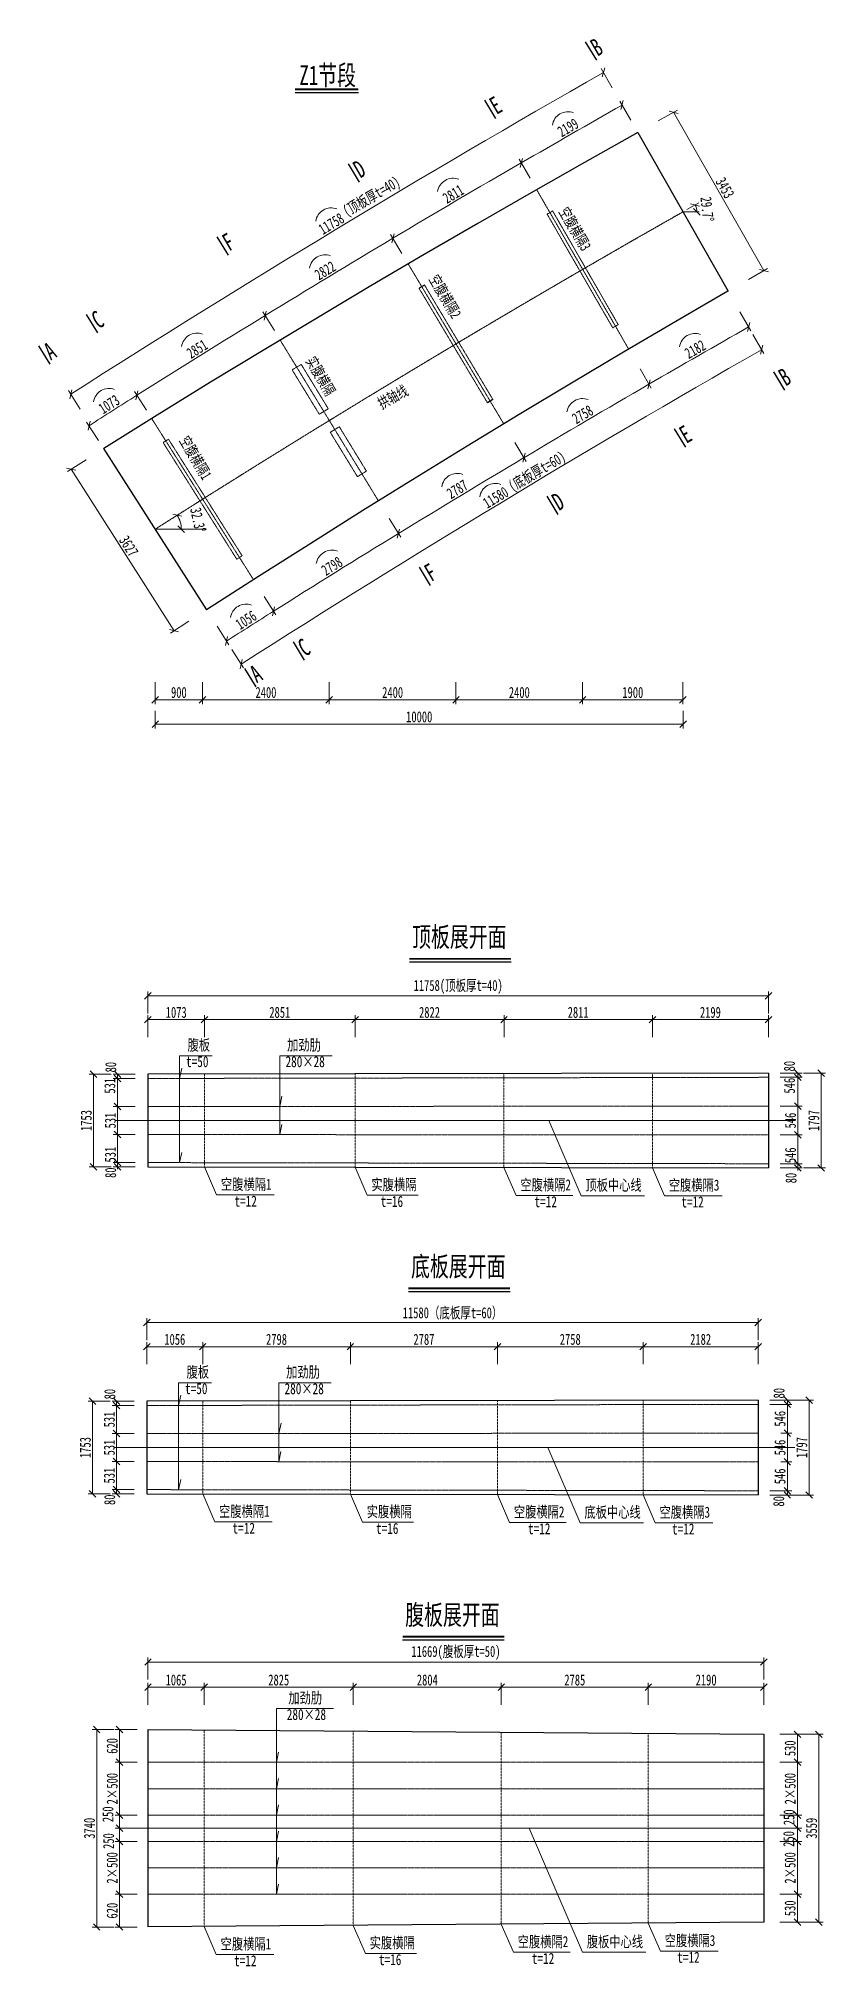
# Model space of a CAD drawing. Header units: millimetres. Extents: x -450182 to -147179, y 306993 to 695793.
# Drawn here: x -445351 to -430443, y 330844 to 367357 of the extents above; entities that cross this region are included whole.
import ezdxf
from ezdxf.enums import TextEntityAlignment as Align

# ---------------------------------------------------------------- set-up
doc = ezdxf.new("R2010")
doc.units = ezdxf.units.MM
doc.header["$PDMODE"] = 34
doc.linetypes.add('CENTER2', pattern=[28.575, 19.05, -3.175, 3.175, -3.175])
doc.linetypes.add('DASHED', pattern=[0.75, 0.5, -0.25])
doc.layers.get('Defpoints').update_dxf_attribs({"color": 8})
for name, color, linetype, lineweight in [('中心线', 4, 'CENTER2', 15), ('标注', 4, 'Continuous', 13), ('标注线及字体', 2, 'Continuous', 15), ('桥 构造粗实', 1, 'Continuous', 30), ('细实线', 4, 'Continuous', 15), ('虚线', 4, 'DASHED', 15), ('钢板粗线', 1, 'Continuous', 25)]:
    doc.layers.add(name, color=color, linetype=linetype, lineweight=lineweight)
doc.styles.add('111', font='仿宋_GB2312.ttf', dxfattribs={"width": 0.7})
doc.styles.add('BM_Anno', font='仿宋_GB2312.ttf', dxfattribs={"width": 0.85})
doc.styles.add('仿宋字', font='仿宋_GB2312.ttf', dxfattribs={"width": 0.7})
doc.dimstyles.new('200', dxfattribs={"dimscale": 0, "dimtxt": 2.5, "dimasz": 1.5, "dimexe": 1, "dimexo": 1, "dimgap": 0.4, "dimtad": 1, "dimdec": 0, "dimdsep": 46, "dimtxsty": '111', "dimblk": 'OBLIQUE', "dimcen": 0, "dimclrd": 256, "dimclre": 256, "dimclrt": 256, "dimadec": 1, "dimazin": 2, "dimtfac": 1, "dimtdec": 0, "dimtmove": 2, "dimatfit": 3, "dimfxl": 4, "dimfxlon": 1, "dimtolj": 1, "dimlwd": -1, "dimlwe": -1, "dimarcsym": 0})

msp = doc.modelspace()

# ---------------------------------------------------------------- texts
at = {"layer": '标注', "style": '仿宋字', "width": 0.7}
for s, height, p in [('B', 333.3, (-434763.4, 367013.1)), ('E', 333.3, (-436675.7, 365910.6)), ('D', 333.3, (-439257.6, 364705.1)), ('(顶板厚t=40)', 208.33, (-439508.2, 363978.4)), ('F', 333.3, (-441740.6, 363321.6)), ('C', 333.3, (-444216.9, 361851)), ('A', 333.3, (-445121.4, 361255.7)), ('B', 333.3, (-431200, 360765.4)), ('E', 333.3, (-433079.7, 359680.4)), ('(底板厚t=60)', 208.33, (-436372, 358772.2)), ('D', 333.3, (-435493.5, 358407.1)), ('F', 333.3, (-437912.4, 357064.6)), ('C', 333.3, (-440306.9, 355644.2)), ('A', 333.3, (-441218.3, 355144.1))]:
    msp.add_text(s, height=height, rotation=30.24744, dxfattribs=at).set_placement(p)
for s, rotation, p in [('空腹横隔3', 300.24744, (-435557.5, 364055.1)), ('空腹横隔2', 300.24744, (-438016.4, 362774.8)), ('实腹横隔', 300.24744, (-440349.9, 361226.7)), ('拱轴线', 29.0232, (-438820.7, 360280.2)), ('空腹横隔1', 300.24744, (-442745.5, 359720))]:
    msp.add_text(s, height=208.33, rotation=rotation, dxfattribs=at).set_placement(p, align=Align.BOTTOM_LEFT)
at = {"layer": '标注', "linetype": 'DASHED', "style": 'BM_Anno', "width": 0.75}
for s, p in [('腹板', (-442527.9, 348128.7)), ('加劲肋', (-440642.7, 348128.7)), ('t=50', (-442557.4, 347815.6)), ('280×28', (-440672.2, 347813.6)), ('空腹横隔1', (-441895.9, 345491.5)), ('实腹横隔', (-439044.9, 345486.1)), ('空腹横隔2', (-436222.9, 345480.9)), ('顶板中心线', (-434990.1, 345475.6)), ('空腹横隔3', (-433411.9, 345475.6)), ('t=12', (-441640.2, 345172.6)), ('t=16', (-438869.8, 345167.3)), ('t=12', (-435955.2, 345162)), ('t=12', (-433174.1, 345156.7)), ('腹板', (-442546.6, 341934.9)), ('加劲肋', (-440661.4, 341934.9)), ('t=50', (-442576.1, 341621.7)), ('280×28', (-440690.9, 341619.7)), ('空腹横隔1', (-441931.5, 339297.6)), ('实腹横隔', (-439133.5, 339292.4)), ('空腹横隔2', (-436346.5, 339287.2)), ('底板中心线', (-435008.8, 339281.7)), ('空腹横隔3', (-433588.5, 339281.7)), ('t=12', (-441675.9, 338978.8)), ('t=16', (-438958.5, 338973.5)), ('t=12', (-436078.9, 338968.3)), ('t=12', (-433350.8, 338962.9)), ('加劲肋', (-440619.3, 335764.9)), ('280×28', (-440648.7, 335449.7)), ('空腹横隔1', (-441902.8, 331104.2)), ('实腹横隔', (-439077.8, 331126.1)), ('空腹横隔2', (-436273.8, 331147.7)), ('腹板中心线', (-434963.7, 331147.7)), ('空腹横隔3', (-433488.8, 331169.3)), ('t=12', (-441647.1, 330785.4)), ('t=16', (-438902.7, 330807.2)), ('t=12', (-436006.2, 330828.9)), ('t=12', (-433251, 330850.4))]:
    msp.add_text(s, height=208.33, dxfattribs=at).set_placement(p, align=Align.BOTTOM_LEFT)
at = {"layer": '标注线及字体', "color": 0, "style": '111', "width": 0.7}
for s, p in [('Z1节段', (-439873.2, 366670.2)), ('顶板展开面', (-437380.3, 350349.6)), ('底板展开面', (-437399, 344108.3)), ('腹板展开面', (-437510.5, 337510.2))]:
    msp.add_text(s, height=375, dxfattribs=at).set_placement(p, align=Align.MIDDLE)

# ---------------------------------------------------------------- blocks, each defined once
blk = doc.blocks.new('_Oblique')
at = {"color": 0, "linetype": 'ByBlock', "lineweight": -2}
blk.add_line((-0.5, -0.5), (0.5, 0.5), dxfattribs=at)
blk = doc.blocks.new('*D623')
at = {"layer": 'Defpoints', "color": 0, "transparency": 16777216}
for p in [(-433998, 365575), (-431610, 362962), (-432287, 362576)]:
    blk.add_point(p, dxfattribs=at)
at = {"layer": '细实线', "transparency": 16777216}
for p, q in [((-433610, 365796), (-433248, 366003)), ((-433320, 365961), (-431610, 362962)), ((-431900, 362797), (-431538, 363004))]:
    blk.add_line(p, q, dxfattribs=at)
at = {"layer": '细实线', "transparency": 16777216, "xscale": 124.9999999999998, "yscale": 124.9999999999998, "zscale": 124.9999999999998}
for p, rotation in [((-433320, 365961), 119.6981168062344), ((-431610, 362962), 299.6981168062345)]:
    blk.add_blockref('_Oblique', p, dxfattribs=dict(at, rotation=rotation))
at = {"layer": '细实线', "transparency": 16777216, "insert": (-432346, 364530), "char_height": 208.3, "attachment_point": 5, "rotation": 299.6981, "style": '111'}
blk.add_mtext('\\A1;3453', dxfattribs=at)
blk = doc.blocks.new('*D624')
at = {"layer": 'Defpoints', "color": 0, "transparency": 16777216}
for p in [(-444115, 359596), (-442166, 356536), (-442784, 356143)]:
    blk.add_point(p, dxfattribs=at)
at = {"layer": '细实线', "transparency": 16777216}
for p, q in [((-444451, 359381), (-444803, 359158)), ((-444733, 359202), (-442784, 356143)), ((-442503, 356322), (-442854, 356098))]:
    blk.add_line(p, q, dxfattribs=at)
at = {"layer": '细实线', "transparency": 16777216, "xscale": 124.9999999999998, "yscale": 124.9999999999998, "zscale": 124.9999999999998}
for p, rotation in [((-444733, 359202), 122.4945633641406), ((-442784, 356143), 302.4945633641406)]:
    blk.add_blockref('_Oblique', p, dxfattribs=dict(at, rotation=rotation))
at = {"layer": '细实线', "transparency": 16777216, "insert": (-443642, 357746), "char_height": 208.3, "attachment_point": 5, "rotation": 302.4946, "style": '111'}
blk.add_mtext('\\A1;3627', dxfattribs=at)
blk = doc.blocks.new('*D625')
at = {"layer": 'Defpoints', "color": 0, "transparency": 16777216}
for p in [(-434281, 366071), (-438047, 364741), (-432570, 363072), (-444402, 360089), (-442449, 357032)]:
    blk.add_point(p, dxfattribs=at)
at = {"layer": '细实线', "transparency": 16777216}
for p, q in [((-434484, 366427), (-434691, 366789)), ((-444562, 360340), (-444787, 360691))]:
    blk.add_line(p, q, dxfattribs=at)
blk.add_arc((-317871, 161968), 235710, 119.69812, 122.56439, dxfattribs=at)
at = {"layer": '细实线', "transparency": 16777216, "xscale": 124.9999999999998, "yscale": 124.9999999999998, "zscale": 124.9999999999998}
for p, rotation in [((-434649, 366717), 29.69811680623564), ((-444742, 360621), 212.5643900743055)]:
    blk.add_blockref('_Oblique', p, dxfattribs=dict(at, rotation=rotation))
at = {"layer": '细实线', "transparency": 16777216, "insert": (-439805, 363850), "char_height": 208.3, "attachment_point": 5, "rotation": 31.1313, "style": '111'}
blk.add_mtext('\\A1;11758', dxfattribs=at)
blk = doc.blocks.new('*D892')
at = {"layer": 'Defpoints', "color": 0, "transparency": 16777216}
for p in [(-442143, 358696), (-442681, 358246), (-443143, 358065), (-443143, 358065), (-433143, 358065)]:
    blk.add_point(p, dxfattribs=at)
at = {"layer": '细实线', "transparency": 16777216}
blk.add_arc((-443143, 358065), 496, 0, 32.2856, dxfattribs=at)
at = {"layer": '细实线', "transparency": 16777216, "xscale": 124.9999999999998, "yscale": 124.9999999999998, "zscale": 124.9999999999998}
for p, rotation in [((-442724, 358329), 122.2855501800628), ((-442647, 358065), 270.0000000000002)]:
    blk.add_blockref('_Oblique', p, dxfattribs=dict(at, rotation=rotation))
at = {"layer": '细实线', "transparency": 16777216, "insert": (-442331, 358240), "char_height": 208.3, "attachment_point": 5, "rotation": 282.233, "style": '111'}
blk.add_mtext('\\A1;32.3°', dxfattribs=at)
blk = doc.blocks.new('*D626')
at = {"layer": 'Defpoints', "color": 0, "transparency": 16777216}
for p in [(-443143, 358203), (-442243, 358203), (-442243, 354835)]:
    blk.add_point(p, dxfattribs=at)
at = {"layer": '细实线', "transparency": 16777216}
for p, q in [((-443143, 355168), (-443143, 354751)), ((-442243, 355168), (-442243, 354751)), ((-443143, 354835), (-442243, 354835))]:
    blk.add_line(p, q, dxfattribs=at)
at = {"layer": '细实线', "transparency": 16777216, "xscale": 124.9999999999998, "yscale": 124.9999999999998, "zscale": 124.9999999999998, "rotation": 180}
blk.add_blockref('_Oblique', (-443143, 354835), dxfattribs=at)
at = {"layer": '细实线', "transparency": 16777216, "xscale": 124.9999999999998, "yscale": 124.9999999999998, "zscale": 124.9999999999998}
blk.add_blockref('_Oblique', (-442243, 354835), dxfattribs=at)
at = {"layer": '细实线', "transparency": 16777216, "insert": (-442693, 354972), "char_height": 208.3, "attachment_point": 5, "style": '111'}
blk.add_mtext('\\A1;900', dxfattribs=at)
blk = doc.blocks.new('*D627')
at = {"layer": 'Defpoints', "color": 0, "transparency": 16777216}
for p in [(-442243, 358203), (-439843, 358203), (-439843, 354835)]:
    blk.add_point(p, dxfattribs=at)
at = {"layer": '细实线', "transparency": 16777216}
for p, q in [((-442243, 355168), (-442243, 354751)), ((-439843, 355168), (-439843, 354751)), ((-442243, 354835), (-439843, 354835))]:
    blk.add_line(p, q, dxfattribs=at)
at = {"layer": '细实线', "transparency": 16777216, "xscale": 124.9999999999998, "yscale": 124.9999999999998, "zscale": 124.9999999999998, "rotation": 180}
blk.add_blockref('_Oblique', (-442243, 354835), dxfattribs=at)
at = {"layer": '细实线', "transparency": 16777216, "xscale": 124.9999999999998, "yscale": 124.9999999999998, "zscale": 124.9999999999998}
blk.add_blockref('_Oblique', (-439843, 354835), dxfattribs=at)
at = {"layer": '细实线', "transparency": 16777216, "insert": (-441043, 354972), "char_height": 208.3, "attachment_point": 5, "style": '111'}
blk.add_mtext('\\A1;2400', dxfattribs=at)
blk = doc.blocks.new('*D628')
at = {"layer": 'Defpoints', "color": 0, "transparency": 16777216}
for p in [(-439843, 358065), (-437443, 358065), (-437443, 354835)]:
    blk.add_point(p, dxfattribs=at)
at = {"layer": '细实线', "transparency": 16777216}
for p, q in [((-439843, 355168), (-439843, 354751)), ((-437443, 355168), (-437443, 354751)), ((-439843, 354835), (-437443, 354835))]:
    blk.add_line(p, q, dxfattribs=at)
at = {"layer": '细实线', "transparency": 16777216, "xscale": 124.9999999999998, "yscale": 124.9999999999998, "zscale": 124.9999999999998, "rotation": 180}
blk.add_blockref('_Oblique', (-439843, 354835), dxfattribs=at)
at = {"layer": '细实线', "transparency": 16777216, "xscale": 124.9999999999998, "yscale": 124.9999999999998, "zscale": 124.9999999999998}
blk.add_blockref('_Oblique', (-437443, 354835), dxfattribs=at)
at = {"layer": '细实线', "transparency": 16777216, "insert": (-438643, 354972), "char_height": 208.3, "attachment_point": 5, "style": '111'}
blk.add_mtext('\\A1;2400', dxfattribs=at)
blk = doc.blocks.new('*D895')
at = {"layer": 'Defpoints', "color": 0, "transparency": 16777216}
for p in [(-438348, 363088), (-440774, 361646), (-436538, 360060), (-436950, 358943), (-438912, 358600)]:
    blk.add_point(p, dxfattribs=at)
at = {"layer": '细实线', "transparency": 16777216}
for p, q in [((-436326, 359706), (-436113, 359348)), ((-438708, 358266), (-438490, 357911))]:
    blk.add_line(p, q, dxfattribs=at)
blk.add_arc((-293640, 120968), 277795, 120.86542, 121.43867, dxfattribs=at)
at = {"layer": '细实线', "transparency": 16777216, "xscale": 124.9999999999998, "yscale": 124.9999999999998, "zscale": 124.9999999999998}
for p, rotation in [((-436155, 359420), 30.86542485122481), ((-438534, 357982), 211.4386685461833)]:
    blk.add_blockref('_Oblique', p, dxfattribs=dict(at, rotation=rotation))
at = {"layer": '细实线', "transparency": 16777216, "insert": (-437418, 358821), "char_height": 208.3, "attachment_point": 5, "rotation": 31.152, "style": '111'}
blk.add_mtext('\\A1;2787', dxfattribs=at)
blk = doc.blocks.new('*D898')
at = {"layer": 'Defpoints', "color": 0, "transparency": 16777216}
for p in [(-443790, 360410), (-443207, 360160), (-444119, 359593), (-441278, 357107), (-442166, 356536)]:
    blk.add_point(p, dxfattribs=at)
at = {"layer": '细实线', "transparency": 16777216}
for p, q in [((-443309, 360320), (-443531, 360673)), ((-444215, 359744), (-444440, 360095))]:
    blk.add_line(p, q, dxfattribs=at)
blk.add_arc((-325399, 173701), 221081, 122.28555, 122.56439, dxfattribs=at)
at = {"layer": '细实线', "transparency": 16777216, "xscale": 124.9999999999998, "yscale": 124.9999999999998, "zscale": 124.9999999999998}
for p, rotation in [((-443487, 360602), 32.28555017743825), ((-444395, 360025), 212.5643900743052)]:
    blk.add_blockref('_Oblique', p, dxfattribs=dict(at, rotation=rotation))
at = {"layer": '细实线', "transparency": 16777216, "insert": (-444015, 360430), "char_height": 208.3, "attachment_point": 5, "rotation": 32.425, "style": '111'}
blk.add_mtext('\\A1;1073', dxfattribs=at)
blk = doc.blocks.new('*D629')
at = {"layer": 'Defpoints', "color": 0, "transparency": 16777216}
for p in [(-437443, 358065), (-435043, 358065), (-435043, 354835)]:
    blk.add_point(p, dxfattribs=at)
at = {"layer": '细实线', "transparency": 16777216}
for p, q in [((-437443, 355168), (-437443, 354751)), ((-435043, 355168), (-435043, 354751)), ((-437443, 354835), (-435043, 354835))]:
    blk.add_line(p, q, dxfattribs=at)
at = {"layer": '细实线', "transparency": 16777216, "xscale": 124.9999999999998, "yscale": 124.9999999999998, "zscale": 124.9999999999998, "rotation": 180}
blk.add_blockref('_Oblique', (-437443, 354835), dxfattribs=at)
at = {"layer": '细实线', "transparency": 16777216, "xscale": 124.9999999999998, "yscale": 124.9999999999998, "zscale": 124.9999999999998}
blk.add_blockref('_Oblique', (-435043, 354835), dxfattribs=at)
at = {"layer": '细实线', "transparency": 16777216, "insert": (-436243, 354972), "char_height": 208.3, "attachment_point": 5, "style": '111'}
blk.add_mtext('\\A1;2400', dxfattribs=at)
blk = doc.blocks.new('*D630')
at = {"layer": 'Defpoints', "color": 0, "transparency": 16777216}
for p in [(-435043, 358203), (-433143, 358203), (-433143, 354835)]:
    blk.add_point(p, dxfattribs=at)
at = {"layer": '细实线', "transparency": 16777216}
for p, q in [((-435043, 355168), (-435043, 354751)), ((-433143, 355168), (-433143, 354751)), ((-435043, 354835), (-433143, 354835))]:
    blk.add_line(p, q, dxfattribs=at)
at = {"layer": '细实线', "transparency": 16777216, "xscale": 124.9999999999998, "yscale": 124.9999999999998, "zscale": 124.9999999999998, "rotation": 180}
blk.add_blockref('_Oblique', (-435043, 354835), dxfattribs=at)
at = {"layer": '细实线', "transparency": 16777216, "xscale": 124.9999999999998, "yscale": 124.9999999999998, "zscale": 124.9999999999998}
blk.add_blockref('_Oblique', (-433143, 354835), dxfattribs=at)
at = {"layer": '细实线', "transparency": 16777216, "insert": (-434093, 354972), "char_height": 208.3, "attachment_point": 5, "style": '111'}
blk.add_mtext('\\A1;1900', dxfattribs=at)
blk = doc.blocks.new('*D893')
at = {"layer": 'Defpoints', "color": 0, "transparency": 16777216}
for p in [(-440774, 361646), (-443207, 360160), (-438912, 358600), (-439326, 357495), (-441278, 357107)]:
    blk.add_point(p, dxfattribs=at)
at = {"layer": '细实线', "transparency": 16777216}
for p, q in [((-438708, 358266), (-438490, 357911)), ((-441080, 356792), (-440857, 356440))]:
    blk.add_line(p, q, dxfattribs=at)
blk.add_arc((-340162, 197068), 188601, 121.43867, 122.28555, dxfattribs=at)
at = {"layer": '细实线', "transparency": 16777216, "xscale": 124.9999999999998, "yscale": 124.9999999999998, "zscale": 124.9999999999998}
for p, rotation in [((-438534, 357982), 31.43866854618317), ((-440902, 356510), 212.2855501774384)]:
    blk.add_blockref('_Oblique', p, dxfattribs=dict(at, rotation=rotation))
at = {"layer": '细实线', "transparency": 16777216, "insert": (-439793, 357367), "char_height": 208.3, "attachment_point": 5, "rotation": 31.8621, "style": '111'}
blk.add_mtext('\\A1;2798', dxfattribs=at)
blk = doc.blocks.new('*D894')
at = {"layer": 'Defpoints', "color": 0, "transparency": 16777216}
for p in [(-443207, 360160), (-444119, 359593), (-441278, 357107), (-442166, 356536), (-441198, 356323)]:
    blk.add_point(p, dxfattribs=at)
at = {"layer": '细实线', "transparency": 16777216}
for p, q in [((-441080, 356792), (-440857, 356440)), ((-441969, 356227), (-441745, 355876))]:
    blk.add_line(p, q, dxfattribs=at)
blk.add_arc((-325399, 173701), 216241, 122.28555, 122.56439, dxfattribs=at)
at = {"layer": '细实线', "transparency": 16777216, "xscale": 124.9999999999998, "yscale": 124.9999999999998, "zscale": 124.9999999999998}
for p, rotation in [((-440902, 356510), 32.28555017743825), ((-441790, 355946), 212.5643900743052)]:
    blk.add_blockref('_Oblique', p, dxfattribs=dict(at, rotation=rotation))
at = {"layer": '细实线', "transparency": 16777216, "insert": (-441420, 356345), "char_height": 208.3, "attachment_point": 5, "rotation": 32.425, "style": '111'}
blk.add_mtext('\\A1;1056', dxfattribs=at)
blk = doc.blocks.new('*D631')
at = {"layer": 'Defpoints', "color": 0, "transparency": 16777216}
for p in [(-433717, 365083), (-432007, 362084), (-434972, 359533), (-443815, 359114), (-441863, 356057)]:
    blk.add_point(p, dxfattribs=at)
at = {"layer": '细实线', "transparency": 16777216}
for p, q in [((-431818, 361753), (-431612, 361391)), ((-441692, 355789), (-441467, 355438))]:
    blk.add_line(p, q, dxfattribs=at)
blk.add_arc((-317571, 161441), 230269, 119.69812, 122.56439, dxfattribs=at)
at = {"layer": '细实线', "transparency": 16777216, "xscale": 124.9999999999998, "yscale": 124.9999999999998, "zscale": 124.9999999999998}
for p, rotation in [((-431653, 361463), 29.69811680623635), ((-441512, 355508), 212.5643900743073)]:
    blk.add_blockref('_Oblique', p, dxfattribs=dict(at, rotation=rotation))
at = {"layer": '细实线', "transparency": 16777216, "insert": (-436691, 358665), "char_height": 208.3, "attachment_point": 5, "rotation": 31.1313, "style": '111'}
blk.add_mtext('\\A1;11580', dxfattribs=at)
blk = doc.blocks.new('*D896')
at = {"layer": 'Defpoints', "color": 0, "transparency": 16777216}
for p in [(-435914, 364495), (-438348, 363088), (-434171, 361476), (-436538, 360060), (-434579, 360351)]:
    blk.add_point(p, dxfattribs=at)
at = {"layer": '细实线', "transparency": 16777216}
for p, q in [((-433954, 361099), (-433746, 360738)), ((-436326, 359706), (-436113, 359348))]:
    blk.add_line(p, q, dxfattribs=at)
blk.add_arc((-343675, 204684), 180265, 119.99255, 120.86542, dxfattribs=at)
at = {"layer": '细实线', "transparency": 16777216, "xscale": 124.9999999999998, "yscale": 124.9999999999998, "zscale": 124.9999999999998}
for p, rotation in [((-433787, 360811), 29.99254792680706), ((-436155, 359420), 210.8654248512241)]:
    blk.add_blockref('_Oblique', p, dxfattribs=dict(at, rotation=rotation))
at = {"layer": '细实线', "transparency": 16777216, "insert": (-435044, 360238), "char_height": 208.3, "attachment_point": 5, "rotation": 30.429, "style": '111'}
blk.add_mtext('\\A1;2758', dxfattribs=at)
blk = doc.blocks.new('*D899')
at = {"layer": 'Defpoints', "color": 0, "transparency": 16777216}
for p in [(-441870, 361612), (-440774, 361646), (-443207, 360160), (-438912, 358600), (-441278, 357107)]:
    blk.add_point(p, dxfattribs=at)
at = {"layer": '细实线', "transparency": 16777216}
for p, q in [((-440884, 361827), (-441102, 362182)), ((-443309, 360320), (-443531, 360673))]:
    blk.add_line(p, q, dxfattribs=at)
blk.add_arc((-340162, 197068), 193441, 121.43867, 122.28555, dxfattribs=at)
at = {"layer": '细实线', "transparency": 16777216, "xscale": 124.9999999999998, "yscale": 124.9999999999998, "zscale": 124.9999999999998}
for p, rotation in [((-441058, 362111), 31.43866854618317), ((-443487, 360602), 212.2855501774384)]:
    blk.add_blockref('_Oblique', p, dxfattribs=dict(at, rotation=rotation))
at = {"layer": '细实线', "transparency": 16777216, "insert": (-442348, 361478), "char_height": 208.3, "attachment_point": 5, "rotation": 31.8621, "style": '111'}
blk.add_mtext('\\A1;2851', dxfattribs=at)
blk = doc.blocks.new('*D897')
at = {"layer": 'Defpoints', "color": 0, "transparency": 16777216}
for p in [(-433998, 365575), (-435914, 364495), (-432287, 362576), (-432529, 361534), (-434171, 361476)]:
    blk.add_point(p, dxfattribs=at)
at = {"layer": '细实线', "transparency": 16777216}
for p, q in [((-432064, 362184), (-431857, 361822)), ((-433954, 361099), (-433746, 360738))]:
    blk.add_line(p, q, dxfattribs=at)
blk.add_arc((-221970, -6177), 423730, 119.69812, 119.99255, dxfattribs=at)
at = {"layer": '细实线', "transparency": 16777216, "xscale": 124.9999999999998, "yscale": 124.9999999999998, "zscale": 124.9999999999998}
for p, rotation in [((-431899, 361894), 29.69811680623546), ((-433787, 360811), 209.9925479268064)]:
    blk.add_blockref('_Oblique', p, dxfattribs=dict(at, rotation=rotation))
at = {"layer": '细实线', "transparency": 16777216, "insert": (-432912, 361473), "char_height": 208.3, "attachment_point": 5, "rotation": 29.8453, "style": '111'}
blk.add_mtext('\\A1;2182', dxfattribs=at)
blk = doc.blocks.new('*D900')
at = {"layer": 'Defpoints', "color": 0, "transparency": 16777216}
for p in [(-439447, 363089), (-438348, 363088), (-440774, 361646), (-436538, 360060), (-438912, 358600)]:
    blk.add_point(p, dxfattribs=at)
at = {"layer": '细实线', "transparency": 16777216}
for p, q in [((-438467, 363288), (-438681, 363646)), ((-440884, 361827), (-441102, 362182))]:
    blk.add_line(p, q, dxfattribs=at)
blk.add_arc((-293640, 120968), 282635, 120.86542, 121.43867, dxfattribs=at)
at = {"layer": '细实线', "transparency": 16777216, "xscale": 124.9999999999998, "yscale": 124.9999999999998, "zscale": 124.9999999999998}
for p, rotation in [((-438638, 363574), 30.86542485122481), ((-441058, 362111), 211.4386685461833)]:
    blk.add_blockref('_Oblique', p, dxfattribs=dict(at, rotation=rotation))
at = {"layer": '细实线', "transparency": 16777216, "insert": (-439921, 362963), "char_height": 208.3, "attachment_point": 5, "rotation": 31.152, "style": '111'}
blk.add_mtext('\\A1;2822', dxfattribs=at)
blk = doc.blocks.new('*D632')
at = {"layer": 'Defpoints', "color": 0, "transparency": 16777216}
for p in [(-437020, 364531), (-435914, 364495), (-438348, 363088), (-434176, 361484), (-436542, 360067)]:
    blk.add_point(p, dxfattribs=at)
at = {"layer": '细实线', "transparency": 16777216}
for p, q in [((-436040, 364714), (-436248, 365075)), ((-438467, 363288), (-438681, 363646))]:
    blk.add_line(p, q, dxfattribs=at)
blk.add_arc((-344191, 205548), 184100, 119.98771, 120.86542, dxfattribs=at)
at = {"layer": '细实线', "transparency": 16777216, "xscale": 124.9999999999998, "yscale": 124.9999999999998, "zscale": 124.9999999999998}
for p, rotation in [((-436207, 365002), 29.98771395836872), ((-438638, 363574), 210.8654248512261)]:
    blk.add_blockref('_Oblique', p, dxfattribs=dict(at, rotation=rotation))
at = {"layer": '细实线', "transparency": 16777216, "insert": (-437495, 364412), "char_height": 208.3, "attachment_point": 5, "rotation": 30.4266, "style": '111'}
blk.add_mtext('\\A1;2811', dxfattribs=at)
blk = doc.blocks.new('*D633')
at = {"layer": 'Defpoints', "color": 0, "transparency": 16777216}
for p in [(-434934, 365734), (-433998, 365575), (-435914, 364495), (-432268, 362542), (-434152, 361442)]:
    blk.add_point(p, dxfattribs=at)
at = {"layer": '细实线', "transparency": 16777216}
for p, q in [((-434131, 365809), (-434338, 366171)), ((-436040, 364714), (-436248, 365075))]:
    blk.add_line(p, q, dxfattribs=at)
blk.add_arc((-217669, -13702), 437236, 119.69921, 119.98778, dxfattribs=at)
at = {"layer": '细实线', "transparency": 16777216, "xscale": 124.9999999999998, "yscale": 124.9999999999998, "zscale": 124.9999999999998}
for p, rotation in [((-434297, 366098), 29.69921315413732), ((-436207, 365003), 209.9877794868389)]:
    blk.add_blockref('_Oblique', p, dxfattribs=dict(at, rotation=rotation))
at = {"layer": '细实线', "transparency": 16777216, "insert": (-435321, 365671), "char_height": 208.3, "attachment_point": 5, "rotation": 29.8435, "style": '111'}
blk.add_mtext('\\A1;2199', dxfattribs=at)
blk = doc.blocks.new('*D901')
at = {"layer": 'Defpoints', "color": 0, "transparency": 16777216}
for p in [(-433143, 364075), (-433143, 364075), (-432896, 364164), (-432835, 364075), (-434143, 363505)]:
    blk.add_point(p, dxfattribs=at)
at = {"layer": '细实线', "transparency": 16777216}
blk.add_line((-433070, 364117), (-432842, 364247), dxfattribs=at)
blk.add_arc((-433143, 364075), 263, 0, 29.6981, dxfattribs=at)
at = {"layer": '细实线', "transparency": 16777216, "xscale": 124.9999999999998, "yscale": 124.9999999999998, "zscale": 124.9999999999998}
for p, rotation in [((-432915, 364206), 119.6981168062376), ((-432880, 364075), 270.0000000000011)]:
    blk.add_blockref('_Oblique', p, dxfattribs=dict(at, rotation=rotation))
at = {"layer": '细实线', "transparency": 16777216, "insert": (-432684, 364127), "char_height": 208.3, "attachment_point": 5, "rotation": 276.462, "style": '111'}
blk.add_mtext('\\A1;29.7°', dxfattribs=at)
blk = doc.blocks.new('*D949')
at = {"layer": 'Defpoints', "color": 0, "transparency": 16777216}
for p in [(-443854, 347662), (-443279, 347742), (-443279, 347662)]:
    blk.add_point(p, dxfattribs=at)
at = {"layer": '标注', "transparency": 16777216}
for p, q in [((-443521, 347742), (-443937, 347742)), ((-443521, 347662), (-443937, 347662)), ((-443854, 347742), (-443854, 347662))]:
    blk.add_line(p, q, dxfattribs=at)
at = {"layer": '标注', "transparency": 16777216, "xscale": 125, "yscale": 125, "zscale": 125}
for p, rotation in [((-443854, 347742), 90), ((-443854, 347662), 270)]:
    blk.add_blockref('_Oblique', p, dxfattribs=dict(at, rotation=rotation))
at = {"layer": '标注', "transparency": 16777216, "insert": (-443982, 347876), "char_height": 208.3, "attachment_point": 5, "rotation": 90, "style": '111'}
blk.add_mtext('\\A1;80', dxfattribs=at)
blk = doc.blocks.new('*D700')
at = {"layer": 'Defpoints', "color": 0, "transparency": 16777216}
for p in [(-443279, 347662), (-443854, 347131), (-443279, 347131)]:
    blk.add_point(p, dxfattribs=at)
at = {"layer": '标注', "transparency": 16777216}
for p, q in [((-443521, 347662), (-443937, 347662)), ((-443854, 347662), (-443854, 347131)), ((-443521, 347131), (-443937, 347131))]:
    blk.add_line(p, q, dxfattribs=at)
at = {"layer": '标注', "transparency": 16777216, "xscale": 125, "yscale": 125, "zscale": 125}
for p, rotation in [((-443854, 347662), 90), ((-443854, 347131), 270)]:
    blk.add_blockref('_Oblique', p, dxfattribs=dict(at, rotation=rotation))
at = {"layer": '标注', "transparency": 16777216, "insert": (-444000, 347524), "char_height": 208.3, "attachment_point": 5, "rotation": 90, "style": '111'}
blk.add_mtext('\\A1;531', dxfattribs=at)
blk = doc.blocks.new('*D950')
at = {"layer": 'Defpoints', "color": 0, "transparency": 16777216}
for p in [(-443279, 346600), (-443854, 346069), (-443279, 346069)]:
    blk.add_point(p, dxfattribs=at)
at = {"layer": '标注', "transparency": 16777216}
for p, q in [((-443521, 346600), (-443937, 346600)), ((-443854, 346600), (-443854, 346725)), ((-443854, 346600), (-443854, 346069)), ((-443521, 346069), (-443937, 346069)), ((-443854, 346069), (-443854, 345944))]:
    blk.add_line(p, q, dxfattribs=at)
at = {"layer": '标注', "transparency": 16777216, "xscale": 125, "yscale": 125, "zscale": 125}
for p, rotation in [((-443854, 346600), 270), ((-443854, 346069), 90)]:
    blk.add_blockref('_Oblique', p, dxfattribs=dict(at, rotation=rotation))
at = {"layer": '标注', "transparency": 16777216, "insert": (-443990, 346219), "char_height": 208.3, "attachment_point": 5, "rotation": 90, "style": '111'}
blk.add_mtext('\\A1;531', dxfattribs=at)
blk = doc.blocks.new('*D951')
at = {"layer": 'Defpoints', "color": 0, "transparency": 16777216}
for p in [(-443854, 345989), (-443279, 346069), (-443279, 345989)]:
    blk.add_point(p, dxfattribs=at)
at = {"layer": '标注', "transparency": 16777216}
for p, q in [((-443521, 346069), (-443937, 346069)), ((-443521, 345989), (-443937, 345989)), ((-443854, 346069), (-443854, 345989))]:
    blk.add_line(p, q, dxfattribs=at)
at = {"layer": '标注', "transparency": 16777216, "xscale": 125, "yscale": 125, "zscale": 125}
for p, rotation in [((-443854, 346069), 90), ((-443854, 345989), 270)]:
    blk.add_blockref('_Oblique', p, dxfattribs=dict(at, rotation=rotation))
at = {"layer": '标注', "transparency": 16777216, "insert": (-443985, 345877), "char_height": 208.3, "attachment_point": 5, "rotation": 90, "style": '111'}
blk.add_mtext('\\A1;80', dxfattribs=at)
blk = doc.blocks.new('*D952')
at = {"layer": 'Defpoints', "color": 0, "transparency": 16777216}
for p in [(-442206, 348776), (-443279, 347742), (-442206, 347742)]:
    blk.add_point(p, dxfattribs=at)
at = {"layer": '标注', "transparency": 16777216}
for p, q in [((-443279, 348442), (-443279, 348859)), ((-443279, 348776), (-442206, 348776)), ((-442206, 348442), (-442206, 348859))]:
    blk.add_line(p, q, dxfattribs=at)
at = {"layer": '标注', "transparency": 16777216, "xscale": 124.9999999999997, "yscale": 124.9999999999997, "zscale": 124.9999999999997, "rotation": 180}
blk.add_blockref('_Oblique', (-443279, 348776), dxfattribs=at)
at = {"layer": '标注', "transparency": 16777216, "xscale": 124.9999999999997, "yscale": 124.9999999999997, "zscale": 124.9999999999997}
blk.add_blockref('_Oblique', (-442206, 348776), dxfattribs=at)
at = {"layer": '标注', "transparency": 16777216, "insert": (-442743, 348913), "char_height": 208.3, "attachment_point": 5, "style": '111'}
blk.add_mtext('\\A1;1073', dxfattribs=at)
blk = doc.blocks.new('*D953')
at = {"layer": 'Defpoints', "color": 0, "transparency": 16777216}
for p in [(-439355, 348776), (-442206, 347744), (-439355, 347749)]:
    blk.add_point(p, dxfattribs=at)
at = {"layer": '标注', "transparency": 16777216}
for p, q in [((-442206, 348442), (-442206, 348859)), ((-442206, 348776), (-439355, 348776)), ((-439355, 348442), (-439355, 348859))]:
    blk.add_line(p, q, dxfattribs=at)
at = {"layer": '标注', "transparency": 16777216, "xscale": 124.9999999999997, "yscale": 124.9999999999997, "zscale": 124.9999999999997, "rotation": 180}
blk.add_blockref('_Oblique', (-442206, 348776), dxfattribs=at)
at = {"layer": '标注', "transparency": 16777216, "xscale": 124.9999999999997, "yscale": 124.9999999999997, "zscale": 124.9999999999997}
blk.add_blockref('_Oblique', (-439355, 348776), dxfattribs=at)
at = {"layer": '标注', "transparency": 16777216, "insert": (-440781, 348913), "char_height": 208.3, "attachment_point": 5, "style": '111'}
blk.add_mtext('\\A1;2851', dxfattribs=at)
blk = doc.blocks.new('*D954')
at = {"layer": 'Defpoints', "color": 0, "transparency": 16777216}
for p in [(-436533, 348776), (-439355, 347749), (-436533, 347755)]:
    blk.add_point(p, dxfattribs=at)
at = {"layer": '标注', "transparency": 16777216}
for p, q in [((-439355, 348442), (-439355, 348859)), ((-439355, 348776), (-436533, 348776)), ((-436533, 348442), (-436533, 348859))]:
    blk.add_line(p, q, dxfattribs=at)
at = {"layer": '标注', "transparency": 16777216, "xscale": 124.9999999999997, "yscale": 124.9999999999997, "zscale": 124.9999999999997, "rotation": 180}
blk.add_blockref('_Oblique', (-439355, 348776), dxfattribs=at)
at = {"layer": '标注', "transparency": 16777216, "xscale": 124.9999999999997, "yscale": 124.9999999999997, "zscale": 124.9999999999997}
blk.add_blockref('_Oblique', (-436533, 348776), dxfattribs=at)
at = {"layer": '标注', "transparency": 16777216, "insert": (-437944, 348913), "char_height": 208.3, "attachment_point": 5, "style": '111'}
blk.add_mtext('\\A1;2822', dxfattribs=at)
blk = doc.blocks.new('*D955')
at = {"layer": 'Defpoints', "color": 0, "transparency": 16777216}
for p in [(-433722, 348776), (-436533, 347755), (-433722, 347760)]:
    blk.add_point(p, dxfattribs=at)
at = {"layer": '标注', "transparency": 16777216}
for p, q in [((-436533, 348442), (-436533, 348859)), ((-436533, 348776), (-433722, 348776)), ((-433722, 348442), (-433722, 348859))]:
    blk.add_line(p, q, dxfattribs=at)
at = {"layer": '标注', "transparency": 16777216, "xscale": 124.9999999999997, "yscale": 124.9999999999997, "zscale": 124.9999999999997, "rotation": 180}
blk.add_blockref('_Oblique', (-436533, 348776), dxfattribs=at)
at = {"layer": '标注', "transparency": 16777216, "xscale": 124.9999999999997, "yscale": 124.9999999999997, "zscale": 124.9999999999997}
blk.add_blockref('_Oblique', (-433722, 348776), dxfattribs=at)
at = {"layer": '标注', "transparency": 16777216, "insert": (-435128, 348913), "char_height": 208.3, "attachment_point": 5, "style": '111'}
blk.add_mtext('\\A1;2811', dxfattribs=at)
blk = doc.blocks.new('*D701')
at = {"layer": 'Defpoints', "color": 0, "transparency": 16777216}
for p in [(-433722, 348776), (-433722, 347760), (-431523, 347764)]:
    blk.add_point(p, dxfattribs=at)
at = {"layer": '标注', "transparency": 16777216}
for p, q in [((-433722, 348442), (-433722, 348859)), ((-431523, 348776), (-433722, 348776)), ((-431523, 348442), (-431523, 348859))]:
    blk.add_line(p, q, dxfattribs=at)
at = {"layer": '标注', "transparency": 16777216, "xscale": 124.9999999999997, "yscale": 124.9999999999997, "zscale": 124.9999999999997, "rotation": 180}
blk.add_blockref('_Oblique', (-433722, 348776), dxfattribs=at)
at = {"layer": '标注', "transparency": 16777216, "xscale": 124.9999999999997, "yscale": 124.9999999999997, "zscale": 124.9999999999997}
blk.add_blockref('_Oblique', (-431523, 348776), dxfattribs=at)
at = {"layer": '标注', "transparency": 16777216, "insert": (-432623, 348913), "char_height": 208.3, "attachment_point": 5, "style": '111'}
blk.add_mtext('\\A1;2199', dxfattribs=at)
blk = doc.blocks.new('*D956')
at = {"layer": 'Defpoints', "color": 0, "transparency": 16777216}
for p in [(-431521, 347764), (-431521, 347684), (-430968, 347684)]:
    blk.add_point(p, dxfattribs=at)
at = {"layer": '标注', "transparency": 16777216}
for p, q in [((-431302, 347764), (-430885, 347764)), ((-431302, 347684), (-430885, 347684)), ((-430968, 347764), (-430968, 347684))]:
    blk.add_line(p, q, dxfattribs=at)
at = {"layer": '标注', "transparency": 16777216, "xscale": 124.9999999999997, "yscale": 124.9999999999997, "zscale": 124.9999999999997}
for p, rotation in [((-430968, 347764), 90), ((-430968, 347684), 270)]:
    blk.add_blockref('_Oblique', p, dxfattribs=dict(at, rotation=rotation))
at = {"layer": '标注', "transparency": 16777216, "insert": (-431125, 347895), "char_height": 208.3, "attachment_point": 5, "rotation": 90, "style": '111'}
blk.add_mtext('\\A1;80', dxfattribs=at)
blk = doc.blocks.new('*D957')
at = {"layer": 'Defpoints', "color": 0, "transparency": 16777216}
for p in [(-431521, 346047), (-431521, 345967), (-430968, 345967)]:
    blk.add_point(p, dxfattribs=at)
at = {"layer": '标注', "transparency": 16777216}
for p, q in [((-431302, 346047), (-430885, 346047)), ((-431302, 345967), (-430885, 345967)), ((-430968, 346047), (-430968, 345967))]:
    blk.add_line(p, q, dxfattribs=at)
at = {"layer": '标注', "transparency": 16777216, "xscale": 124.9999999999997, "yscale": 124.9999999999997, "zscale": 124.9999999999997}
for p, rotation in [((-430968, 346047), 90), ((-430968, 345967), 270)]:
    blk.add_blockref('_Oblique', p, dxfattribs=dict(at, rotation=rotation))
at = {"layer": '标注', "transparency": 16777216, "insert": (-431095, 345776), "char_height": 208.3, "attachment_point": 5, "rotation": 90, "style": '111'}
blk.add_mtext('\\A1;80', dxfattribs=at)
blk = doc.blocks.new('*D702')
at = {"layer": 'Defpoints', "color": 0, "transparency": 16777216}
for p in [(-443279, 347742), (-444309, 345989), (-443279, 345989)]:
    blk.add_point(p, dxfattribs=at)
at = {"layer": '标注', "transparency": 16777216}
for p, q in [((-443976, 347742), (-444392, 347742)), ((-444309, 347742), (-444309, 345989)), ((-443976, 345989), (-444392, 345989))]:
    blk.add_line(p, q, dxfattribs=at)
at = {"layer": '标注', "transparency": 16777216, "xscale": 124.9999999999999, "yscale": 124.9999999999999, "zscale": 124.9999999999999}
for p, rotation in [((-444309, 347742), 90), ((-444309, 345989), 270)]:
    blk.add_blockref('_Oblique', p, dxfattribs=dict(at, rotation=rotation))
at = {"layer": '标注', "transparency": 16777216, "insert": (-444447, 346865), "char_height": 208.3, "attachment_point": 5, "rotation": 90, "style": '111'}
blk.add_mtext('\\A1;1753', dxfattribs=at)
blk = doc.blocks.new('*D703')
at = {"layer": 'Defpoints', "color": 0, "transparency": 16777216}
for p in [(-431521, 347764), (-431521, 345967), (-430526, 345967)]:
    blk.add_point(p, dxfattribs=at)
at = {"layer": '标注', "transparency": 16777216}
for p, q in [((-430860, 347764), (-430443, 347764)), ((-430526, 347764), (-430526, 345967)), ((-430860, 345967), (-430443, 345967))]:
    blk.add_line(p, q, dxfattribs=at)
at = {"layer": '标注', "transparency": 16777216, "xscale": 124.9999999999999, "yscale": 124.9999999999999, "zscale": 124.9999999999999}
for p, rotation in [((-430526, 347764), 90), ((-430526, 345967), 270)]:
    blk.add_blockref('_Oblique', p, dxfattribs=dict(at, rotation=rotation))
at = {"layer": '标注', "transparency": 16777216, "insert": (-430664, 346865), "char_height": 208.3, "attachment_point": 5, "rotation": 90, "style": '111'}
blk.add_mtext('\\A1;1797', dxfattribs=at)
blk = doc.blocks.new('*D958')
at = {"layer": 'Defpoints', "color": 0, "transparency": 16777216}
for p in [(-443873, 341468), (-443298, 341548), (-443298, 341468)]:
    blk.add_point(p, dxfattribs=at)
at = {"layer": '标注', "transparency": 16777216}
for p, q in [((-443539, 341548), (-443956, 341548)), ((-443539, 341468), (-443956, 341468)), ((-443873, 341548), (-443873, 341468))]:
    blk.add_line(p, q, dxfattribs=at)
at = {"layer": '标注', "transparency": 16777216, "xscale": 125, "yscale": 125, "zscale": 125}
for p, rotation in [((-443873, 341548), 90), ((-443873, 341468), 270)]:
    blk.add_blockref('_Oblique', p, dxfattribs=dict(at, rotation=rotation))
at = {"layer": '标注', "transparency": 16777216, "insert": (-444001, 341683), "char_height": 208.3, "attachment_point": 5, "rotation": 90, "style": '111'}
blk.add_mtext('\\A1;80', dxfattribs=at)
blk = doc.blocks.new('*D959')
at = {"layer": 'Defpoints', "color": 0, "transparency": 16777216}
for p in [(-443873, 339795), (-443298, 339875), (-443298, 339795)]:
    blk.add_point(p, dxfattribs=at)
at = {"layer": '标注', "transparency": 16777216}
for p, q in [((-443539, 339875), (-443956, 339875)), ((-443539, 339795), (-443956, 339795)), ((-443873, 339875), (-443873, 339795))]:
    blk.add_line(p, q, dxfattribs=at)
at = {"layer": '标注', "transparency": 16777216, "xscale": 125, "yscale": 125, "zscale": 125}
for p, rotation in [((-443873, 339875), 90), ((-443873, 339795), 270)]:
    blk.add_blockref('_Oblique', p, dxfattribs=dict(at, rotation=rotation))
at = {"layer": '标注', "transparency": 16777216, "insert": (-444003, 339683), "char_height": 208.3, "attachment_point": 5, "rotation": 90, "style": '111'}
blk.add_mtext('\\A1;80', dxfattribs=at)
blk = doc.blocks.new('*D704')
at = {"layer": 'Defpoints', "color": 0, "transparency": 16777216}
for p in [(-431718, 343038), (-443298, 341541), (-431718, 341306)]:
    blk.add_point(p, dxfattribs=at)
at = {"layer": '标注', "transparency": 16777216}
for p, q in [((-443298, 342705), (-443298, 343121)), ((-443298, 343038), (-431718, 343038)), ((-431718, 342705), (-431718, 343121))]:
    blk.add_line(p, q, dxfattribs=at)
at = {"layer": '标注', "transparency": 16777216, "xscale": 124.9999999999997, "yscale": 124.9999999999997, "zscale": 124.9999999999997, "rotation": 180}
blk.add_blockref('_Oblique', (-443298, 343038), dxfattribs=at)
at = {"layer": '标注', "transparency": 16777216, "xscale": 124.9999999999997, "yscale": 124.9999999999997, "zscale": 124.9999999999997}
blk.add_blockref('_Oblique', (-431718, 343038), dxfattribs=at)
at = {"layer": '标注', "transparency": 16777216, "insert": (-437508, 343211), "char_height": 208.33, "attachment_point": 5, "style": '111'}
blk.add_mtext('\\A1;11580（底板厚t=60）', dxfattribs=at)
blk = doc.blocks.new('*D960')
at = {"layer": 'Defpoints', "color": 0, "transparency": 16777216}
for p in [(-431718, 341570), (-431718, 341490), (-431165, 341490)]:
    blk.add_point(p, dxfattribs=at)
at = {"layer": '标注', "transparency": 16777216}
for p, q in [((-431498, 341570), (-431082, 341570)), ((-431498, 341490), (-431082, 341490)), ((-431165, 341570), (-431165, 341490))]:
    blk.add_line(p, q, dxfattribs=at)
at = {"layer": '标注', "transparency": 16777216, "xscale": 124.9999999999997, "yscale": 124.9999999999997, "zscale": 124.9999999999997}
for p, rotation in [((-431165, 341570), 90), ((-431165, 341490), 270)]:
    blk.add_blockref('_Oblique', p, dxfattribs=dict(at, rotation=rotation))
at = {"layer": '标注', "transparency": 16777216, "insert": (-431322, 341701), "char_height": 208.3, "attachment_point": 5, "rotation": 90, "style": '111'}
blk.add_mtext('\\A1;80', dxfattribs=at)
blk = doc.blocks.new('*D705')
at = {"layer": 'Defpoints', "color": 0, "transparency": 16777216}
for p in [(-443298, 341548), (-444328, 339795), (-443298, 339795)]:
    blk.add_point(p, dxfattribs=at)
at = {"layer": '标注', "transparency": 16777216}
for p, q in [((-443994, 341548), (-444411, 341548)), ((-444328, 341548), (-444328, 339795)), ((-443994, 339795), (-444411, 339795))]:
    blk.add_line(p, q, dxfattribs=at)
at = {"layer": '标注', "transparency": 16777216, "xscale": 124.9999999999999, "yscale": 124.9999999999999, "zscale": 124.9999999999999}
for p, rotation in [((-444328, 341548), 90), ((-444328, 339795), 270)]:
    blk.add_blockref('_Oblique', p, dxfattribs=dict(at, rotation=rotation))
at = {"layer": '标注', "transparency": 16777216, "insert": (-444465, 340672), "char_height": 208.3, "attachment_point": 5, "rotation": 90, "style": '111'}
blk.add_mtext('\\A1;1753', dxfattribs=at)
blk = doc.blocks.new('*D706')
at = {"layer": 'Defpoints', "color": 0, "transparency": 16777216}
for p in [(-431540, 341570), (-431540, 339773), (-430753, 339773)]:
    blk.add_point(p, dxfattribs=at)
at = {"layer": '标注', "transparency": 16777216}
for p, q in [((-431086, 341570), (-430670, 341570)), ((-430753, 341570), (-430753, 339773)), ((-431086, 339773), (-430670, 339773))]:
    blk.add_line(p, q, dxfattribs=at)
at = {"layer": '标注', "transparency": 16777216, "xscale": 124.9999999999999, "yscale": 124.9999999999999, "zscale": 124.9999999999999}
for p, rotation in [((-430753, 341570), 90), ((-430753, 339773), 270)]:
    blk.add_blockref('_Oblique', p, dxfattribs=dict(at, rotation=rotation))
at = {"layer": '标注', "transparency": 16777216, "insert": (-430891, 340672), "char_height": 208.3, "attachment_point": 5, "rotation": 90, "style": '111'}
blk.add_mtext('\\A1;1797', dxfattribs=at)
blk = doc.blocks.new('*D707')
at = {"layer": 'Defpoints', "color": 0, "transparency": 16777216}
for p in [(-431521, 347684), (-431522, 347138), (-430968, 347138)]:
    blk.add_point(p, dxfattribs=at)
at = {"layer": '标注', "transparency": 16777216}
for p, q in [((-431302, 347684), (-430885, 347684)), ((-430968, 347684), (-430968, 347138)), ((-431302, 347138), (-430885, 347138))]:
    blk.add_line(p, q, dxfattribs=at)
at = {"layer": '标注', "transparency": 16777216, "xscale": 124.9999999999997, "yscale": 124.9999999999997, "zscale": 124.9999999999997}
for p, rotation in [((-430968, 347684), 90), ((-430968, 347138), 270)]:
    blk.add_blockref('_Oblique', p, dxfattribs=dict(at, rotation=rotation))
at = {"layer": '标注', "transparency": 16777216, "insert": (-431124, 347525), "char_height": 208.3, "attachment_point": 5, "rotation": 90, "style": '111'}
blk.add_mtext('\\A1;546', dxfattribs=at)
blk = doc.blocks.new('*D962')
at = {"layer": 'Defpoints', "color": 0, "transparency": 16777216}
for p in [(-431522, 346593), (-431522, 346047), (-430968, 346047)]:
    blk.add_point(p, dxfattribs=at)
at = {"layer": '标注', "transparency": 16777216}
for p, q in [((-431302, 346593), (-430885, 346593)), ((-430968, 346593), (-430968, 346718)), ((-430968, 346593), (-430968, 346047)), ((-431302, 346047), (-430885, 346047)), ((-430968, 346047), (-430968, 345922))]:
    blk.add_line(p, q, dxfattribs=at)
at = {"layer": '标注', "transparency": 16777216, "xscale": 124.9999999999997, "yscale": 124.9999999999997, "zscale": 124.9999999999997}
for p, rotation in [((-430968, 346593), 270), ((-430968, 346047), 90)]:
    blk.add_blockref('_Oblique', p, dxfattribs=dict(at, rotation=rotation))
at = {"layer": '标注', "transparency": 16777216, "insert": (-431104, 346206), "char_height": 208.3, "attachment_point": 5, "rotation": 90, "style": '111'}
blk.add_mtext('\\A1;546', dxfattribs=at)
blk = doc.blocks.new('*D983')
at = {"layer": 'Defpoints', "color": 0, "transparency": 16777216}
for p in [(-442242, 342582), (-443298, 341548), (-442242, 341306)]:
    blk.add_point(p, dxfattribs=at)
at = {"layer": '标注', "transparency": 16777216}
for p, q in [((-443298, 342249), (-443298, 342665)), ((-443298, 342582), (-442242, 342582)), ((-442242, 342249), (-442242, 342665))]:
    blk.add_line(p, q, dxfattribs=at)
at = {"layer": '标注', "transparency": 16777216, "xscale": 124.9999999999999, "yscale": 124.9999999999999, "zscale": 124.9999999999999, "rotation": 180}
blk.add_blockref('_Oblique', (-443298, 342582), dxfattribs=at)
at = {"layer": '标注', "transparency": 16777216, "xscale": 124.9999999999999, "yscale": 124.9999999999999, "zscale": 124.9999999999999}
blk.add_blockref('_Oblique', (-442242, 342582), dxfattribs=at)
at = {"layer": '标注', "transparency": 16777216, "insert": (-442770, 342720), "char_height": 208.3, "attachment_point": 5, "style": '111'}
blk.add_mtext('\\A1;1056', dxfattribs=at)
blk = doc.blocks.new('*D984')
at = {"layer": 'Defpoints', "color": 0, "transparency": 16777216}
for p in [(-439444, 342582), (-442242, 341306), (-439444, 341306)]:
    blk.add_point(p, dxfattribs=at)
at = {"layer": '标注', "transparency": 16777216}
for p, q in [((-442242, 342249), (-442242, 342665)), ((-442242, 342582), (-439444, 342582)), ((-439444, 342249), (-439444, 342665))]:
    blk.add_line(p, q, dxfattribs=at)
at = {"layer": '标注', "transparency": 16777216, "xscale": 124.9999999999999, "yscale": 124.9999999999999, "zscale": 124.9999999999999, "rotation": 180}
blk.add_blockref('_Oblique', (-442242, 342582), dxfattribs=at)
at = {"layer": '标注', "transparency": 16777216, "xscale": 124.9999999999999, "yscale": 124.9999999999999, "zscale": 124.9999999999999}
blk.add_blockref('_Oblique', (-439444, 342582), dxfattribs=at)
at = {"layer": '标注', "transparency": 16777216, "insert": (-440843, 342720), "char_height": 208.3, "attachment_point": 5, "style": '111'}
blk.add_mtext('\\A1;2798', dxfattribs=at)
blk = doc.blocks.new('*D985')
at = {"layer": 'Defpoints', "color": 0, "transparency": 16777216}
for p in [(-436657, 342582), (-439444, 341306), (-436657, 341306)]:
    blk.add_point(p, dxfattribs=at)
at = {"layer": '标注', "transparency": 16777216}
for p, q in [((-439444, 342249), (-439444, 342665)), ((-439444, 342582), (-436657, 342582)), ((-436657, 342249), (-436657, 342665))]:
    blk.add_line(p, q, dxfattribs=at)
at = {"layer": '标注', "transparency": 16777216, "xscale": 124.9999999999999, "yscale": 124.9999999999999, "zscale": 124.9999999999999, "rotation": 180}
blk.add_blockref('_Oblique', (-439444, 342582), dxfattribs=at)
at = {"layer": '标注', "transparency": 16777216, "xscale": 124.9999999999999, "yscale": 124.9999999999999, "zscale": 124.9999999999999}
blk.add_blockref('_Oblique', (-436657, 342582), dxfattribs=at)
at = {"layer": '标注', "transparency": 16777216, "insert": (-438050, 342720), "char_height": 208.3, "attachment_point": 5, "style": '111'}
blk.add_mtext('\\A1;2787', dxfattribs=at)
blk = doc.blocks.new('*D986')
at = {"layer": 'Defpoints', "color": 0, "transparency": 16777216}
for p in [(-433899, 342582), (-436657, 341306), (-433899, 341306)]:
    blk.add_point(p, dxfattribs=at)
at = {"layer": '标注', "transparency": 16777216}
for p, q in [((-436657, 342249), (-436657, 342665)), ((-436657, 342582), (-433899, 342582)), ((-433899, 342249), (-433899, 342665))]:
    blk.add_line(p, q, dxfattribs=at)
at = {"layer": '标注', "transparency": 16777216, "xscale": 124.9999999999999, "yscale": 124.9999999999999, "zscale": 124.9999999999999, "rotation": 180}
blk.add_blockref('_Oblique', (-436657, 342582), dxfattribs=at)
at = {"layer": '标注', "transparency": 16777216, "xscale": 124.9999999999999, "yscale": 124.9999999999999, "zscale": 124.9999999999999}
blk.add_blockref('_Oblique', (-433899, 342582), dxfattribs=at)
at = {"layer": '标注', "transparency": 16777216, "insert": (-435278, 342720), "char_height": 208.3, "attachment_point": 5, "style": '111'}
blk.add_mtext('\\A1;2758', dxfattribs=at)
blk = doc.blocks.new('*D987')
at = {"layer": 'Defpoints', "color": 0, "transparency": 16777216}
for p in [(-431718, 342582), (-433899, 341306), (-431718, 341306)]:
    blk.add_point(p, dxfattribs=at)
at = {"layer": '标注', "transparency": 16777216}
for p, q in [((-433899, 342249), (-433899, 342665)), ((-433899, 342582), (-431718, 342582)), ((-431718, 342249), (-431718, 342665))]:
    blk.add_line(p, q, dxfattribs=at)
at = {"layer": '标注', "transparency": 16777216, "xscale": 124.9999999999999, "yscale": 124.9999999999999, "zscale": 124.9999999999999, "rotation": 180}
blk.add_blockref('_Oblique', (-433899, 342582), dxfattribs=at)
at = {"layer": '标注', "transparency": 16777216, "xscale": 124.9999999999999, "yscale": 124.9999999999999, "zscale": 124.9999999999999}
blk.add_blockref('_Oblique', (-431718, 342582), dxfattribs=at)
at = {"layer": '标注', "transparency": 16777216, "insert": (-432808, 342720), "char_height": 208.3, "attachment_point": 5, "style": '111'}
blk.add_mtext('\\A1;2182', dxfattribs=at)
blk = doc.blocks.new('*D988')
at = {"layer": 'Defpoints', "color": 0, "transparency": 16777216}
for p in [(-442213, 336132), (-443278, 335331), (-442213, 335323)]:
    blk.add_point(p, dxfattribs=at)
at = {"layer": '标注', "transparency": 16777216}
for p, q in [((-443278, 335799), (-443278, 336215)), ((-443278, 336132), (-442213, 336132)), ((-442213, 335799), (-442213, 336215))]:
    blk.add_line(p, q, dxfattribs=at)
at = {"layer": '标注', "transparency": 16777216, "xscale": 124.9999999999999, "yscale": 124.9999999999999, "zscale": 124.9999999999999, "rotation": 180}
blk.add_blockref('_Oblique', (-443278, 336132), dxfattribs=at)
at = {"layer": '标注', "transparency": 16777216, "xscale": 124.9999999999999, "yscale": 124.9999999999999, "zscale": 124.9999999999999}
blk.add_blockref('_Oblique', (-442213, 336132), dxfattribs=at)
at = {"layer": '标注', "transparency": 16777216, "insert": (-442746, 336269), "char_height": 208.3, "attachment_point": 5, "style": '111'}
blk.add_mtext('\\A1;1065', dxfattribs=at)
blk = doc.blocks.new('*D989')
at = {"layer": 'Defpoints', "color": 0, "transparency": 16777216}
for p in [(-442213, 336132), (-442213, 335323), (-439388, 335301)]:
    blk.add_point(p, dxfattribs=at)
at = {"layer": '标注', "transparency": 16777216}
for p, q in [((-442213, 335799), (-442213, 336215)), ((-439388, 336132), (-442213, 336132)), ((-439388, 335799), (-439388, 336215))]:
    blk.add_line(p, q, dxfattribs=at)
at = {"layer": '标注', "transparency": 16777216, "xscale": 124.9999999999999, "yscale": 124.9999999999999, "zscale": 124.9999999999999, "rotation": 180}
blk.add_blockref('_Oblique', (-442213, 336132), dxfattribs=at)
at = {"layer": '标注', "transparency": 16777216, "xscale": 124.9999999999999, "yscale": 124.9999999999999, "zscale": 124.9999999999999}
blk.add_blockref('_Oblique', (-439388, 336132), dxfattribs=at)
at = {"layer": '标注', "transparency": 16777216, "insert": (-440801, 336269), "char_height": 208.3, "attachment_point": 5, "style": '111'}
blk.add_mtext('\\A1;2825', dxfattribs=at)
blk = doc.blocks.new('*D990')
at = {"layer": 'Defpoints', "color": 0, "transparency": 16777216}
for p in [(-436584, 336132), (-439388, 335301), (-436584, 335279)]:
    blk.add_point(p, dxfattribs=at)
at = {"layer": '标注', "transparency": 16777216}
for p, q in [((-439388, 335799), (-439388, 336215)), ((-439388, 336132), (-436584, 336132)), ((-436584, 335799), (-436584, 336215))]:
    blk.add_line(p, q, dxfattribs=at)
at = {"layer": '标注', "transparency": 16777216, "xscale": 124.9999999999999, "yscale": 124.9999999999999, "zscale": 124.9999999999999, "rotation": 180}
blk.add_blockref('_Oblique', (-439388, 336132), dxfattribs=at)
at = {"layer": '标注', "transparency": 16777216, "xscale": 124.9999999999999, "yscale": 124.9999999999999, "zscale": 124.9999999999999}
blk.add_blockref('_Oblique', (-436584, 336132), dxfattribs=at)
at = {"layer": '标注', "transparency": 16777216, "insert": (-437986, 336269), "char_height": 208.3, "attachment_point": 5, "style": '111'}
blk.add_mtext('\\A1;2804', dxfattribs=at)
blk = doc.blocks.new('*D991')
at = {"layer": 'Defpoints', "color": 0, "transparency": 16777216}
for p in [(-433799, 336132), (-436584, 335279), (-433799, 335258)]:
    blk.add_point(p, dxfattribs=at)
at = {"layer": '标注', "transparency": 16777216}
for p, q in [((-436584, 335799), (-436584, 336215)), ((-436584, 336132), (-433799, 336132)), ((-433799, 335799), (-433799, 336215))]:
    blk.add_line(p, q, dxfattribs=at)
at = {"layer": '标注', "transparency": 16777216, "xscale": 124.9999999999999, "yscale": 124.9999999999999, "zscale": 124.9999999999999, "rotation": 180}
blk.add_blockref('_Oblique', (-436584, 336132), dxfattribs=at)
at = {"layer": '标注', "transparency": 16777216, "xscale": 124.9999999999999, "yscale": 124.9999999999999, "zscale": 124.9999999999999}
blk.add_blockref('_Oblique', (-433799, 336132), dxfattribs=at)
at = {"layer": '标注', "transparency": 16777216, "insert": (-435192, 336269), "char_height": 208.3, "attachment_point": 5, "style": '111'}
blk.add_mtext('\\A1;2785', dxfattribs=at)
blk = doc.blocks.new('*D992')
at = {"layer": 'Defpoints', "color": 0, "transparency": 16777216}
for p in [(-431610, 336132), (-433799, 335258), (-431610, 335241)]:
    blk.add_point(p, dxfattribs=at)
at = {"layer": '标注', "transparency": 16777216}
for p, q in [((-433799, 335799), (-433799, 336215)), ((-433799, 336132), (-431610, 336132)), ((-431610, 335799), (-431610, 336215))]:
    blk.add_line(p, q, dxfattribs=at)
at = {"layer": '标注', "transparency": 16777216, "xscale": 124.9999999999999, "yscale": 124.9999999999999, "zscale": 124.9999999999999, "rotation": 180}
blk.add_blockref('_Oblique', (-433799, 336132), dxfattribs=at)
at = {"layer": '标注', "transparency": 16777216, "xscale": 124.9999999999999, "yscale": 124.9999999999999, "zscale": 124.9999999999999}
blk.add_blockref('_Oblique', (-431610, 336132), dxfattribs=at)
at = {"layer": '标注', "transparency": 16777216, "insert": (-432704, 336269), "char_height": 208.3, "attachment_point": 5, "style": '111'}
blk.add_mtext('\\A1;2190', dxfattribs=at)
blk = doc.blocks.new('*D728')
at = {"layer": 'Defpoints', "color": 0, "transparency": 16777216}
for p in [(-443278, 336610), (-443278, 335331), (-431610, 335241)]:
    blk.add_point(p, dxfattribs=at)
at = {"layer": '标注', "transparency": 16777216}
for p, q in [((-443278, 336276), (-443278, 336693)), ((-431610, 336276), (-431610, 336693)), ((-431610, 336610), (-443278, 336610))]:
    blk.add_line(p, q, dxfattribs=at)
at = {"layer": '标注', "transparency": 16777216, "xscale": 124.9999999999999, "yscale": 124.9999999999999, "zscale": 124.9999999999999, "rotation": 180}
blk.add_blockref('_Oblique', (-443278, 336610), dxfattribs=at)
at = {"layer": '标注', "transparency": 16777216, "xscale": 124.9999999999999, "yscale": 124.9999999999999, "zscale": 124.9999999999999}
blk.add_blockref('_Oblique', (-431610, 336610), dxfattribs=at)
at = {"layer": '标注', "transparency": 16777216, "insert": (-437444, 336783), "char_height": 208.33, "attachment_point": 5, "style": '111'}
blk.add_mtext('\\A1;11669(腹板厚t=50)', dxfattribs=at)
blk = doc.blocks.new('*D993')
at = {"layer": 'Defpoints', "color": 0, "transparency": 16777216}
for p in [(-443278, 335331), (-443819, 334711), (-443278, 334711)]:
    blk.add_point(p, dxfattribs=at)
at = {"layer": '标注', "transparency": 16777216}
for p, q in [((-443486, 335331), (-443902, 335331)), ((-443819, 335331), (-443819, 334711)), ((-443486, 334711), (-443902, 334711))]:
    blk.add_line(p, q, dxfattribs=at)
at = {"layer": '标注', "transparency": 16777216, "xscale": 124.9999999999999, "yscale": 124.9999999999999, "zscale": 124.9999999999999}
for p, rotation in [((-443819, 335331), 90), ((-443819, 334711), 270)]:
    blk.add_blockref('_Oblique', p, dxfattribs=dict(at, rotation=rotation))
at = {"layer": '标注', "transparency": 16777216, "insert": (-443956, 335021), "char_height": 208.3, "attachment_point": 5, "rotation": 90, "style": '111'}
blk.add_mtext('\\A1;620', dxfattribs=at)
blk = doc.blocks.new('*D994')
at = {"layer": 'Defpoints', "color": 0, "transparency": 16777216}
for p in [(-443278, 334711), (-443819, 333711), (-443278, 333711)]:
    blk.add_point(p, dxfattribs=at)
at = {"layer": '标注', "transparency": 16777216}
for p, q in [((-443486, 334711), (-443902, 334711)), ((-443819, 334711), (-443819, 333711)), ((-443486, 333711), (-443902, 333711))]:
    blk.add_line(p, q, dxfattribs=at)
at = {"layer": '标注', "transparency": 16777216, "xscale": 124.9999999999999, "yscale": 124.9999999999999, "zscale": 124.9999999999999}
for p, rotation in [((-443819, 334711), 90), ((-443819, 333711), 270)]:
    blk.add_blockref('_Oblique', p, dxfattribs=dict(at, rotation=rotation))
at = {"layer": '标注', "transparency": 16777216, "insert": (-443956, 334211), "char_height": 208.3, "attachment_point": 5, "rotation": 90, "style": '111'}
blk.add_mtext('\\A1;2×500', dxfattribs=at)
blk = doc.blocks.new('*D995')
at = {"layer": 'Defpoints', "color": 0, "transparency": 16777216}
for p in [(-443819, 333461), (-443278, 333711), (-443278, 333461)]:
    blk.add_point(p, dxfattribs=at)
at = {"layer": '标注', "transparency": 16777216}
for p, q in [((-443486, 333711), (-443902, 333711)), ((-443486, 333461), (-443902, 333461)), ((-443819, 333711), (-443819, 333461))]:
    blk.add_line(p, q, dxfattribs=at)
at = {"layer": '标注', "transparency": 16777216, "xscale": 124.9999999999999, "yscale": 124.9999999999999, "zscale": 124.9999999999999}
for p, rotation in [((-443819, 333711), 90), ((-443819, 333461), 270)]:
    blk.add_blockref('_Oblique', p, dxfattribs=dict(at, rotation=rotation))
at = {"layer": '标注', "transparency": 16777216, "insert": (-444037, 333726), "char_height": 208.3, "attachment_point": 5, "rotation": 90, "style": '111'}
blk.add_mtext('\\A1;250', dxfattribs=at)
blk = doc.blocks.new('*D996')
at = {"layer": 'Defpoints', "color": 0, "transparency": 16777216}
for p in [(-443278, 333461), (-443819, 333211), (-443278, 333211)]:
    blk.add_point(p, dxfattribs=at)
at = {"layer": '标注', "transparency": 16777216}
for p, q in [((-443486, 333461), (-443902, 333461)), ((-443819, 333461), (-443819, 333211)), ((-443486, 333211), (-443902, 333211))]:
    blk.add_line(p, q, dxfattribs=at)
at = {"layer": '标注', "transparency": 16777216, "xscale": 124.9999999999999, "yscale": 124.9999999999999, "zscale": 124.9999999999999}
for p, rotation in [((-443819, 333461), 90), ((-443819, 333211), 270)]:
    blk.add_blockref('_Oblique', p, dxfattribs=dict(at, rotation=rotation))
at = {"layer": '标注', "transparency": 16777216, "insert": (-444024, 333219), "char_height": 208.3, "attachment_point": 5, "rotation": 90, "style": '111'}
blk.add_mtext('\\A1;250', dxfattribs=at)
blk = doc.blocks.new('*D997')
at = {"layer": 'Defpoints', "color": 0, "transparency": 16777216}
for p in [(-443278, 333211), (-443819, 332211), (-443278, 332211)]:
    blk.add_point(p, dxfattribs=at)
at = {"layer": '标注', "transparency": 16777216}
for p, q in [((-443486, 333211), (-443902, 333211)), ((-443819, 333211), (-443819, 332211)), ((-443486, 332211), (-443902, 332211))]:
    blk.add_line(p, q, dxfattribs=at)
at = {"layer": '标注', "transparency": 16777216, "xscale": 124.9999999999999, "yscale": 124.9999999999999, "zscale": 124.9999999999999}
for p, rotation in [((-443819, 333211), 90), ((-443819, 332211), 270)]:
    blk.add_blockref('_Oblique', p, dxfattribs=dict(at, rotation=rotation))
at = {"layer": '标注', "transparency": 16777216, "insert": (-443956, 332711), "char_height": 208.3, "attachment_point": 5, "rotation": 90, "style": '111'}
blk.add_mtext('\\A1;2×500', dxfattribs=at)
blk = doc.blocks.new('*D998')
at = {"layer": 'Defpoints', "color": 0, "transparency": 16777216}
for p in [(-443278, 332211), (-443819, 331591), (-443278, 331591)]:
    blk.add_point(p, dxfattribs=at)
at = {"layer": '标注', "transparency": 16777216}
for p, q in [((-443486, 332211), (-443902, 332211)), ((-443819, 332211), (-443819, 331591)), ((-443486, 331591), (-443902, 331591))]:
    blk.add_line(p, q, dxfattribs=at)
at = {"layer": '标注', "transparency": 16777216, "xscale": 124.9999999999999, "yscale": 124.9999999999999, "zscale": 124.9999999999999}
for p, rotation in [((-443819, 332211), 90), ((-443819, 331591), 270)]:
    blk.add_blockref('_Oblique', p, dxfattribs=dict(at, rotation=rotation))
at = {"layer": '标注', "transparency": 16777216, "insert": (-443956, 331901), "char_height": 208.3, "attachment_point": 5, "rotation": 90, "style": '111'}
blk.add_mtext('\\A1;620', dxfattribs=at)
blk = doc.blocks.new('*D729')
at = {"layer": 'Defpoints', "color": 0, "transparency": 16777216}
for p in [(-443278, 335331), (-444250, 331591), (-443278, 331591)]:
    blk.add_point(p, dxfattribs=at)
at = {"layer": '标注', "transparency": 16777216}
for p, q in [((-443916, 335331), (-444333, 335331)), ((-444250, 335331), (-444250, 331591)), ((-443916, 331591), (-444333, 331591))]:
    blk.add_line(p, q, dxfattribs=at)
at = {"layer": '标注', "transparency": 16777216, "xscale": 124.9999999999999, "yscale": 124.9999999999999, "zscale": 124.9999999999999}
for p, rotation in [((-444250, 335331), 90), ((-444250, 331591), 270)]:
    blk.add_blockref('_Oblique', p, dxfattribs=dict(at, rotation=rotation))
at = {"layer": '标注', "transparency": 16777216, "insert": (-444387, 333461), "char_height": 208.3, "attachment_point": 5, "rotation": 90, "style": '111'}
blk.add_mtext('\\A1;3740', dxfattribs=at)
blk = doc.blocks.new('*D730')
at = {"layer": 'Defpoints', "color": 0, "transparency": 16777216}
for p in [(-431610, 335241), (-431614, 334711), (-430974, 334711)]:
    blk.add_point(p, dxfattribs=at)
at = {"layer": '标注', "transparency": 16777216}
for p, q in [((-431308, 335241), (-430891, 335241)), ((-430974, 335241), (-430974, 334711)), ((-431308, 334711), (-430891, 334711))]:
    blk.add_line(p, q, dxfattribs=at)
at = {"layer": '标注', "transparency": 16777216, "xscale": 124.9999999999999, "yscale": 124.9999999999999, "zscale": 124.9999999999999}
for p, rotation in [((-430974, 335241), 90), ((-430974, 334711), 270)]:
    blk.add_blockref('_Oblique', p, dxfattribs=dict(at, rotation=rotation))
at = {"layer": '标注', "transparency": 16777216, "insert": (-431112, 334976), "char_height": 208.3, "attachment_point": 5, "rotation": 90, "style": '111'}
blk.add_mtext('\\A1;530', dxfattribs=at)
blk = doc.blocks.new('*D999')
at = {"layer": 'Defpoints', "color": 0, "transparency": 16777216}
for p in [(-431614, 334711), (-431610, 333711), (-430974, 333711)]:
    blk.add_point(p, dxfattribs=at)
at = {"layer": '标注', "transparency": 16777216}
for p, q in [((-431308, 334711), (-430891, 334711)), ((-430974, 334711), (-430974, 333711)), ((-431308, 333711), (-430891, 333711))]:
    blk.add_line(p, q, dxfattribs=at)
at = {"layer": '标注', "transparency": 16777216, "xscale": 124.9999999999999, "yscale": 124.9999999999999, "zscale": 124.9999999999999}
for p, rotation in [((-430974, 334711), 90), ((-430974, 333711), 270)]:
    blk.add_blockref('_Oblique', p, dxfattribs=dict(at, rotation=rotation))
at = {"layer": '标注', "transparency": 16777216, "insert": (-431112, 334211), "char_height": 208.3, "attachment_point": 5, "rotation": 90, "style": '111'}
blk.add_mtext('\\A1;2×500', dxfattribs=at)
blk = doc.blocks.new('*D1000')
at = {"layer": 'Defpoints', "color": 0, "transparency": 16777216}
for p in [(-431610, 333711), (-431610, 333461), (-430974, 333461)]:
    blk.add_point(p, dxfattribs=at)
at = {"layer": '标注', "transparency": 16777216}
for p, q in [((-431308, 333711), (-430891, 333711)), ((-431308, 333461), (-430891, 333461)), ((-430974, 333711), (-430974, 333461))]:
    blk.add_line(p, q, dxfattribs=at)
at = {"layer": '标注', "transparency": 16777216, "xscale": 124.9999999999999, "yscale": 124.9999999999999, "zscale": 124.9999999999999}
for p, rotation in [((-430974, 333711), 90), ((-430974, 333461), 270)]:
    blk.add_blockref('_Oblique', p, dxfattribs=dict(at, rotation=rotation))
at = {"layer": '标注', "transparency": 16777216, "insert": (-431133, 333669), "char_height": 208.3, "attachment_point": 5, "rotation": 90, "style": '111'}
blk.add_mtext('\\A1;250', dxfattribs=at)
blk = doc.blocks.new('*D1001')
at = {"layer": 'Defpoints', "color": 0, "transparency": 16777216}
for p in [(-431610, 333461), (-431610, 333211), (-430974, 333211)]:
    blk.add_point(p, dxfattribs=at)
at = {"layer": '标注', "transparency": 16777216}
for p, q in [((-431308, 333461), (-430891, 333461)), ((-430974, 333461), (-430974, 333211)), ((-431308, 333211), (-430891, 333211))]:
    blk.add_line(p, q, dxfattribs=at)
at = {"layer": '标注', "transparency": 16777216, "xscale": 124.9999999999999, "yscale": 124.9999999999999, "zscale": 124.9999999999999}
for p, rotation in [((-430974, 333461), 90), ((-430974, 333211), 270)]:
    blk.add_blockref('_Oblique', p, dxfattribs=dict(at, rotation=rotation))
at = {"layer": '标注', "transparency": 16777216, "insert": (-431138, 333259), "char_height": 208.3, "attachment_point": 5, "rotation": 90, "style": '111'}
blk.add_mtext('\\A1;250', dxfattribs=at)
blk = doc.blocks.new('*D1002')
at = {"layer": 'Defpoints', "color": 0, "transparency": 16777216}
for p in [(-431610, 333211), (-431610, 332211), (-430974, 332211)]:
    blk.add_point(p, dxfattribs=at)
at = {"layer": '标注', "transparency": 16777216}
for p, q in [((-431308, 333211), (-430891, 333211)), ((-430974, 333211), (-430974, 332211)), ((-431308, 332211), (-430891, 332211))]:
    blk.add_line(p, q, dxfattribs=at)
at = {"layer": '标注', "transparency": 16777216, "xscale": 124.9999999999999, "yscale": 124.9999999999999, "zscale": 124.9999999999999}
for p, rotation in [((-430974, 333211), 90), ((-430974, 332211), 270)]:
    blk.add_blockref('_Oblique', p, dxfattribs=dict(at, rotation=rotation))
at = {"layer": '标注', "transparency": 16777216, "insert": (-431112, 332711), "char_height": 208.3, "attachment_point": 5, "rotation": 90, "style": '111'}
blk.add_mtext('\\A1;2×500', dxfattribs=at)
blk = doc.blocks.new('*D1003')
at = {"layer": 'Defpoints', "color": 0, "transparency": 16777216}
for p in [(-431610, 332211), (-431610, 331682), (-430974, 331682)]:
    blk.add_point(p, dxfattribs=at)
at = {"layer": '标注', "transparency": 16777216}
for p, q in [((-431308, 332211), (-430891, 332211)), ((-430974, 332211), (-430974, 331682)), ((-431308, 331682), (-430891, 331682))]:
    blk.add_line(p, q, dxfattribs=at)
at = {"layer": '标注', "transparency": 16777216, "xscale": 124.9999999999999, "yscale": 124.9999999999999, "zscale": 124.9999999999999}
for p, rotation in [((-430974, 332211), 90), ((-430974, 331682), 270)]:
    blk.add_blockref('_Oblique', p, dxfattribs=dict(at, rotation=rotation))
at = {"layer": '标注', "transparency": 16777216, "insert": (-431112, 331946), "char_height": 208.3, "attachment_point": 5, "rotation": 90, "style": '111'}
blk.add_mtext('\\A1;530', dxfattribs=at)
blk = doc.blocks.new('*D731')
at = {"layer": 'Defpoints', "color": 0, "transparency": 16777216}
for p in [(-431610, 335241), (-431610, 331682), (-430569, 331682)]:
    blk.add_point(p, dxfattribs=at)
at = {"layer": '标注', "transparency": 16777216}
for p, q in [((-430902, 335241), (-430485, 335241)), ((-430569, 335241), (-430569, 331682)), ((-430902, 331682), (-430485, 331682))]:
    blk.add_line(p, q, dxfattribs=at)
at = {"layer": '标注', "transparency": 16777216, "xscale": 124.9999999999999, "yscale": 124.9999999999999, "zscale": 124.9999999999999}
for p, rotation in [((-430569, 335241), 90), ((-430569, 331682), 270)]:
    blk.add_blockref('_Oblique', p, dxfattribs=dict(at, rotation=rotation))
at = {"layer": '标注', "transparency": 16777216, "insert": (-430706, 333461), "char_height": 208.3, "attachment_point": 5, "rotation": 90, "style": '111'}
blk.add_mtext('\\A1;3559', dxfattribs=at)
blk = doc.blocks.new('*D732')
at = {"layer": 'Defpoints', "color": 0, "transparency": 16777216}
for p in [(-443279, 347131), (-443854, 346600), (-443279, 346600)]:
    blk.add_point(p, dxfattribs=at)
at = {"layer": '标注', "transparency": 16777216}
for p, q in [((-443521, 347131), (-443937, 347131)), ((-443854, 347131), (-443854, 346600)), ((-443521, 346600), (-443937, 346600))]:
    blk.add_line(p, q, dxfattribs=at)
at = {"layer": '标注', "transparency": 16777216, "xscale": 124.9999999999999, "yscale": 124.9999999999999, "zscale": 124.9999999999999}
for p, rotation in [((-443854, 347131), 90), ((-443854, 346600), 270)]:
    blk.add_blockref('_Oblique', p, dxfattribs=dict(at, rotation=rotation))
at = {"layer": '标注', "transparency": 16777216, "insert": (-443991, 346865), "char_height": 208.3, "attachment_point": 5, "rotation": 90, "style": '111'}
blk.add_mtext('\\A1;531', dxfattribs=at)
blk = doc.blocks.new('*D733')
at = {"layer": 'Defpoints', "color": 0, "transparency": 16777216}
for p in [(-431522, 347138), (-431522, 346593), (-430968, 346593)]:
    blk.add_point(p, dxfattribs=at)
at = {"layer": '标注', "transparency": 16777216}
for p, q in [((-431302, 347138), (-430885, 347138)), ((-430968, 347138), (-430968, 346593)), ((-431302, 346593), (-430885, 346593))]:
    blk.add_line(p, q, dxfattribs=at)
at = {"layer": '标注', "transparency": 16777216, "xscale": 124.9999999999999, "yscale": 124.9999999999999, "zscale": 124.9999999999999}
for p, rotation in [((-430968, 347138), 90), ((-430968, 346593), 270)]:
    blk.add_blockref('_Oblique', p, dxfattribs=dict(at, rotation=rotation))
at = {"layer": '标注', "transparency": 16777216, "insert": (-431106, 346865), "char_height": 208.3, "attachment_point": 5, "rotation": 90, "style": '111'}
blk.add_mtext('\\A1;546', dxfattribs=at)
blk = doc.blocks.new('*D882')
at = {"layer": 'Defpoints', "color": 0, "transparency": 16777216}
for p in [(-443139, 354835), (-433139, 354835), (-433139, 354372)]:
    blk.add_point(p, dxfattribs=at)
at = {"layer": '标注', "transparency": 16777216}
for p, q in [((-443139, 354622), (-443139, 354289)), ((-433139, 354622), (-433139, 354289)), ((-443139, 354372), (-433139, 354372))]:
    blk.add_line(p, q, dxfattribs=at)
at = {"layer": '标注', "transparency": 16777216, "xscale": 124.9999999999998, "yscale": 124.9999999999998, "zscale": 124.9999999999998, "rotation": 180}
blk.add_blockref('_Oblique', (-443139, 354372), dxfattribs=at)
at = {"layer": '标注', "transparency": 16777216, "xscale": 124.9999999999998, "yscale": 124.9999999999998, "zscale": 124.9999999999998}
blk.add_blockref('_Oblique', (-433139, 354372), dxfattribs=at)
at = {"layer": '标注', "transparency": 16777216, "insert": (-438139, 354510), "char_height": 208.3, "attachment_point": 5, "style": '111'}
blk.add_mtext('\\A1;10000', dxfattribs=at)
blk = doc.blocks.new('*D1231')
at = {"layer": 'Defpoints', "color": 0, "transparency": 16777216}
for p in [(-443299, 341468), (-443873, 340937), (-443298, 340937)]:
    blk.add_point(p, dxfattribs=at)
at = {"layer": '标注', "transparency": 16777216}
for p, q in [((-443539, 341468), (-443956, 341468)), ((-443873, 341468), (-443873, 340937)), ((-443539, 340937), (-443956, 340937))]:
    blk.add_line(p, q, dxfattribs=at)
at = {"layer": '标注', "transparency": 16777216, "xscale": 124.9999999999997, "yscale": 124.9999999999997, "zscale": 124.9999999999997}
for p, rotation in [((-443873, 341468), 90), ((-443873, 340937), 270)]:
    blk.add_blockref('_Oblique', p, dxfattribs=dict(at, rotation=rotation))
at = {"layer": '标注', "transparency": 16777216, "insert": (-444010, 341203), "char_height": 208.3, "attachment_point": 5, "rotation": 90, "style": '111'}
blk.add_mtext('\\A1;531', dxfattribs=at)
blk = doc.blocks.new('*D1232')
at = {"layer": 'Defpoints', "color": 0, "transparency": 16777216}
for p in [(-443298, 340937), (-443873, 340406), (-443298, 340406)]:
    blk.add_point(p, dxfattribs=at)
at = {"layer": '标注', "transparency": 16777216}
for p, q in [((-443539, 340937), (-443956, 340937)), ((-443873, 340937), (-443873, 340406)), ((-443539, 340406), (-443956, 340406))]:
    blk.add_line(p, q, dxfattribs=at)
at = {"layer": '标注', "transparency": 16777216, "xscale": 124.9999999999997, "yscale": 124.9999999999997, "zscale": 124.9999999999997}
for p, rotation in [((-443873, 340937), 90), ((-443873, 340406), 270)]:
    blk.add_blockref('_Oblique', p, dxfattribs=dict(at, rotation=rotation))
at = {"layer": '标注', "transparency": 16777216, "insert": (-444010, 340672), "char_height": 208.3, "attachment_point": 5, "rotation": 90, "style": '111'}
blk.add_mtext('\\A1;531', dxfattribs=at)
blk = doc.blocks.new('*D1233')
at = {"layer": 'Defpoints', "color": 0, "transparency": 16777216}
for p in [(-443298, 340406), (-443873, 339875), (-443299, 339875)]:
    blk.add_point(p, dxfattribs=at)
at = {"layer": '标注', "transparency": 16777216}
for p, q in [((-443539, 340406), (-443956, 340406)), ((-443873, 340406), (-443873, 339875)), ((-443539, 339875), (-443956, 339875))]:
    blk.add_line(p, q, dxfattribs=at)
at = {"layer": '标注', "transparency": 16777216, "xscale": 124.9999999999997, "yscale": 124.9999999999997, "zscale": 124.9999999999997}
for p, rotation in [((-443873, 340406), 90), ((-443873, 339875), 270)]:
    blk.add_blockref('_Oblique', p, dxfattribs=dict(at, rotation=rotation))
at = {"layer": '标注', "transparency": 16777216, "insert": (-444010, 340141), "char_height": 208.3, "attachment_point": 5, "rotation": 90, "style": '111'}
blk.add_mtext('\\A1;531', dxfattribs=at)
blk = doc.blocks.new('*D1234')
at = {"layer": 'Defpoints', "color": 0, "transparency": 16777216}
for p in [(-431746, 339853), (-431746, 339773), (-431165, 339773)]:
    blk.add_point(p, dxfattribs=at)
at = {"layer": '标注', "transparency": 16777216}
for p, q in [((-431498, 339853), (-431082, 339853)), ((-431498, 339773), (-431082, 339773)), ((-431165, 339853), (-431165, 339773))]:
    blk.add_line(p, q, dxfattribs=at)
at = {"layer": '标注', "transparency": 16777216, "xscale": 124.9999999999997, "yscale": 124.9999999999997, "zscale": 124.9999999999997}
for p, rotation in [((-431165, 339853), 90), ((-431165, 339773), 270)]:
    blk.add_blockref('_Oblique', p, dxfattribs=dict(at, rotation=rotation))
at = {"layer": '标注', "transparency": 16777216, "insert": (-431328, 339653), "char_height": 208.3, "attachment_point": 5, "rotation": 90, "style": '111'}
blk.add_mtext('\\A1;80', dxfattribs=at)
blk = doc.blocks.new('*D891')
at = {"layer": 'Defpoints', "color": 0, "transparency": 16777216}
for p in [(-443279, 349226), (-443279, 348055), (-431523, 348077)]:
    blk.add_point(p, dxfattribs=at)
at = {"layer": '标注', "transparency": 16777216}
for p, q in [((-443279, 348893), (-443279, 349310)), ((-431523, 349226), (-443279, 349226)), ((-431523, 348893), (-431523, 349310))]:
    blk.add_line(p, q, dxfattribs=at)
at = {"layer": '标注', "transparency": 16777216, "xscale": 124.9999999999997, "yscale": 124.9999999999997, "zscale": 124.9999999999997, "rotation": 180}
blk.add_blockref('_Oblique', (-443279, 349226), dxfattribs=at)
at = {"layer": '标注', "transparency": 16777216, "xscale": 124.9999999999997, "yscale": 124.9999999999997, "zscale": 124.9999999999997}
blk.add_blockref('_Oblique', (-431523, 349226), dxfattribs=at)
at = {"layer": '标注', "transparency": 16777216, "insert": (-437401, 349397), "char_height": 208.33, "attachment_point": 5, "style": '111'}
blk.add_mtext('\\A1;11758(顶板厚t=40)', dxfattribs=at)
blk = doc.blocks.new('*D1235')
at = {"layer": 'Defpoints', "color": 0, "transparency": 16777216}
for p in [(-431718, 341490), (-431718, 340944), (-431165, 340944)]:
    blk.add_point(p, dxfattribs=at)
at = {"layer": '标注', "transparency": 16777216}
for p, q in [((-431290, 341490), (-431082, 341490)), ((-431165, 341490), (-431165, 340944)), ((-431290, 340944), (-431082, 340944))]:
    blk.add_line(p, q, dxfattribs=at)
at = {"layer": '标注', "transparency": 16777216, "xscale": 124.9999999999999, "yscale": 124.9999999999999, "zscale": 124.9999999999999}
for p, rotation in [((-431165, 341490), 90), ((-431165, 340944), 270)]:
    blk.add_blockref('_Oblique', p, dxfattribs=dict(at, rotation=rotation))
at = {"layer": '标注', "transparency": 16777216, "insert": (-431303, 341217), "char_height": 208.3, "attachment_point": 5, "rotation": 90, "style": '111'}
blk.add_mtext('\\A1;546', dxfattribs=at)
blk = doc.blocks.new('*D1236')
at = {"layer": 'Defpoints', "color": 0, "transparency": 16777216}
for p in [(-431718, 340944), (-431718, 340399), (-431165, 340399)]:
    blk.add_point(p, dxfattribs=at)
at = {"layer": '标注', "transparency": 16777216}
for p, q in [((-431290, 340944), (-431082, 340944)), ((-431165, 340944), (-431165, 340399)), ((-431290, 340399), (-431082, 340399))]:
    blk.add_line(p, q, dxfattribs=at)
at = {"layer": '标注', "transparency": 16777216, "xscale": 124.9999999999999, "yscale": 124.9999999999999, "zscale": 124.9999999999999}
for p, rotation in [((-431165, 340944), 90), ((-431165, 340399), 270)]:
    blk.add_blockref('_Oblique', p, dxfattribs=dict(at, rotation=rotation))
at = {"layer": '标注', "transparency": 16777216, "insert": (-431303, 340672), "char_height": 208.3, "attachment_point": 5, "rotation": 90, "style": '111'}
blk.add_mtext('\\A1;546', dxfattribs=at)
blk = doc.blocks.new('*D1237')
at = {"layer": 'Defpoints', "color": 0, "transparency": 16777216}
for p in [(-431718, 340399), (-431746, 339853), (-431165, 339853)]:
    blk.add_point(p, dxfattribs=at)
at = {"layer": '标注', "transparency": 16777216}
for p, q in [((-431290, 340399), (-431082, 340399)), ((-431165, 340399), (-431165, 339853)), ((-431290, 339853), (-431082, 339853))]:
    blk.add_line(p, q, dxfattribs=at)
at = {"layer": '标注', "transparency": 16777216, "xscale": 124.9999999999999, "yscale": 124.9999999999999, "zscale": 124.9999999999999}
for p, rotation in [((-431165, 340399), 90), ((-431165, 339853), 270)]:
    blk.add_blockref('_Oblique', p, dxfattribs=dict(at, rotation=rotation))
at = {"layer": '标注', "transparency": 16777216, "insert": (-431303, 340126), "char_height": 208.3, "attachment_point": 5, "rotation": 90, "style": '111'}
blk.add_mtext('\\A1;546', dxfattribs=at)

# ---------------------------------------------------------------- dimensions: what is measured, and where the dimension line sits
at = {"layer": '标注'}
for base, p1, p2, override, picture, middle in [((-433138.6, 354372.1), (-443138.6, 354834.7), (-433138.6, 354834.7), {"dimscale": 83.333333, "dimfxl": 3, "dimarcsym": 1}, '*D882', (-438138.6, 354509.6)), ((-442206.3, 348775.5), (-443279.3, 347741.9), (-442206.3, 347741.9), {"dimscale": 83.333333, "dimarcsym": 1}, '*D952', (-442742.8, 348913)), ((-439355.3, 348775.5), (-442206.3, 347744), (-439355.3, 347749.3), {"dimscale": 83.333333, "dimarcsym": 1}, '*D953', (-440780.8, 348913)), ((-436533.3, 348775.5), (-439355.3, 347749.3), (-436533.3, 347754.6), {"dimscale": 83.333333, "dimarcsym": 1}, '*D954', (-437944.3, 348913)), ((-433722.3, 348775.5), (-436533.3, 347754.6), (-433722.3, 347759.8), {"dimscale": 83.333333, "dimarcsym": 1}, '*D955', (-435127.8, 348913)), ((-433722.3, 348775.5), (-431523.3, 347763.9), (-433722.3, 347759.8), {"dimscale": 83.333333, "dimarcsym": 1}, '*D701', (-432622.8, 348913)), ((-442242, 342582.1), (-443298, 341548.1), (-442242, 341305.9), {"dimscale": 83.333333, "dimarcsym": 1}, '*D983', (-442770, 342719.6)), ((-439444, 342582.1), (-442242, 341305.9), (-439444, 341305.9), {"dimscale": 83.333333, "dimarcsym": 1}, '*D984', (-440843, 342719.6)), ((-436657, 342582.1), (-439444, 341305.9), (-436657, 341305.9), {"dimscale": 83.333333, "dimarcsym": 1}, '*D985', (-438050.5, 342719.6)), ((-433899, 342582.1), (-436657, 341305.9), (-433899, 341305.9), {"dimscale": 83.333333, "dimarcsym": 1}, '*D986', (-435278, 342719.6)), ((-442213.2, 336132), (-443278.2, 335331.1), (-442213.2, 335322.9), {"dimscale": 83.333333, "dimarcsym": 1}, '*D988', (-442745.7, 336269.5)), ((-442213.2, 336132), (-439388.2, 335301), (-442213.2, 335322.9), {"dimscale": 83.333333, "dimarcsym": 1}, '*D989', (-440800.7, 336269.5)), ((-436584.2, 336132), (-439388.2, 335301), (-436584.2, 335279.4), {"dimscale": 83.333333, "dimarcsym": 1}, '*D990', (-437986.2, 336269.5)), ((-433799.2, 336132), (-436584.2, 335279.4), (-433799.2, 335257.8), {"dimscale": 83.333333, "dimarcsym": 1}, '*D991', (-435191.7, 336269.5)), ((-431609.5, 336132), (-433799.2, 335257.8), (-431609.5, 335240.9), {"dimscale": 83.333333, "dimarcsym": 1}, '*D992', (-432704.4, 336269.5))]:
    dim = msp.add_linear_dim(base=base, p1=p1, p2=p2, dimstyle='200', override=override, dxfattribs=at)
    dim.commit()
    dim.dimension.update_dxf_attribs({"geometry": picture, "text_midpoint": middle})
for base, p1, p2, text, picture, middle in [((-443279.3, 349226.2), (-431523.3, 348077.1), (-443279.3, 348055.1), '11758(顶板厚t=40)', '*D891', (-437401.3, 349396.9)), ((-431718, 343038.1), (-443298, 341540.5), (-431718, 341305.9), '<>（底板厚t=60）', '*D704', (-437508, 343210.5)), ((-431718, 342582.1), (-433899, 341305.9), (-431718, 341305.9), '2182', '*D987', (-432808.5, 342719.6)), ((-443278.2, 336609.8), (-431609.5, 335240.9), (-443278.2, 335331.1), '<>(腹板厚t=50)', '*D728', (-437443.9, 336783.3))]:
    dim = msp.add_linear_dim(base=base, p1=p1, p2=p2, text=text, dimstyle='200', override={"dimscale": 83.333333, "dimarcsym": 1}, dxfattribs=at)
    dim.commit()
    dim.dimension.update_dxf_attribs({"geometry": picture, "text_midpoint": middle})
for base, p1, p2, picture, middle in [((-443853.8, 347661.9), (-443279.3, 347741.9), (-443279.2, 347661.9), '*D949', (-443982.4, 347876.4)), ((-430968.2, 347683.9), (-431521.3, 347763.9), (-431521.2, 347683.9), '*D956', (-431124.8, 347895)), ((-443853.8, 347130.9), (-443279.2, 347661.9), (-443279.2, 347130.9), '*D700', (-443999.9, 347523.9)), ((-430968.2, 347138.3), (-431521.3, 347683.9), (-431521.5, 347138.3), '*D707', (-431124.2, 347524.5)), ((-443853.8, 346068.9), (-443279.2, 346599.9), (-443279.2, 346068.9), '*D950', (-443989.5, 346219.4)), ((-430968.2, 346046.9), (-431521.7, 346592.6), (-431521.9, 346046.9), '*D962', (-431103.8, 346206.2)), ((-443853.8, 345988.9), (-443279.2, 346068.9), (-443279.3, 345988.9), '*D951', (-443984.6, 345877.4)), ((-430968.2, 345966.9), (-431521.2, 346046.9), (-431521.3, 345966.9), '*D957', (-431094.8, 345775.7)), ((-443872.5, 341468.1), (-443298, 341548.1), (-443297.8, 341468.1), '*D958', (-444001, 341682.5)), ((-431165.1, 341489.7), (-431718, 341569.7), (-431718, 341489.7), '*D960', (-431321.7, 341700.8)), ((-443872.5, 339795.1), (-443297.8, 339875.1), (-443298, 339795.1), '*D959', (-444003.3, 339683.5)), ((-431165.1, 339773.4), (-431746, 339853.4), (-431746.1, 339773.4), '*D1234', (-431327.7, 339653)), ((-443819, 333461.3), (-443278.2, 333711.3), (-443278.2, 333461.3), '*D995', (-444037.4, 333726.4)), ((-430974.2, 333461.3), (-431609.5, 333711.3), (-431609.5, 333461.3), '*D1000', (-431133.2, 333668.8)), ((-443819, 333211.3), (-443278.2, 333461.3), (-443278.2, 333211.3), '*D996', (-444024.3, 333219.4)), ((-430974.2, 333211.3), (-431609.5, 333461.3), (-431609.5, 333211.3), '*D1001', (-431138.4, 333258.7))]:
    dim = msp.add_linear_dim(base=base, p1=p1, p2=p2, angle=90, dimstyle='200', override={"dimscale": 83.333333, "dimarcsym": 1}, dxfattribs=at)
    dim.commit()
    dim.dimension.update_dxf_attribs({"geometry": picture, "text_midpoint": middle, "dimtype": 160})
for base, p1, p2, picture, middle in [((-444309.1, 345988.9), (-443279.3, 347741.9), (-443279.3, 345988.9), '*D702', (-444446.6, 346865.4)), ((-430526.4, 345966.9), (-431521.3, 347763.9), (-431521.3, 345966.9), '*D703', (-430663.9, 346865.4)), ((-443853.8, 346599.9), (-443279.2, 347130.9), (-443279.2, 346599.9), '*D732', (-443991.3, 346865.4)), ((-430968.2, 346592.6), (-431521.5, 347138.3), (-431521.7, 346592.6), '*D733', (-431105.7, 346865.4)), ((-444327.8, 339795.1), (-443298, 341548.1), (-443298, 339795.1), '*D705', (-444465.3, 340671.6)), ((-443872.5, 340937.1), (-443298.5, 341468.1), (-443297.8, 340937.1), '*D1231', (-444010, 341202.6)), ((-430753, 339773.1), (-431540, 341570.1), (-431540, 339773.1), '*D706', (-430890.5, 340671.6)), ((-443872.5, 340406.1), (-443297.8, 340937.1), (-443298.2, 340406.1), '*D1232', (-444010, 340671.6)), ((-443872.5, 339875.1), (-443298.2, 340406.1), (-443299.2, 339875.1), '*D1233', (-444010, 340140.6)), ((-444249.8, 331591.5), (-443278.2, 335331.1), (-443278.2, 331591.5), '*D729', (-444387.3, 333461.3)), ((-443819, 334711.3), (-443278.2, 335331.1), (-443278.2, 334711.3), '*D993', (-443956.5, 335021.2)), ((-430974.2, 334711.3), (-431609.5, 335240.9), (-431613.6, 334711.3), '*D730', (-431111.7, 334976.1)), ((-430568.6, 331681.6), (-431609.5, 335240.9), (-431609.5, 331681.6), '*D731', (-430706.1, 333461.3)), ((-443819, 331591.5), (-443278.2, 332211.3), (-443278.2, 331591.5), '*D998', (-443956.5, 331901.4)), ((-430974.2, 331681.6), (-431609.5, 332211.3), (-431609.5, 331681.6), '*D1003', (-431111.7, 331946.5))]:
    dim = msp.add_linear_dim(base=base, p1=p1, p2=p2, angle=90, dimstyle='200', override={"dimscale": 83.333333, "dimarcsym": 1}, dxfattribs=at)
    dim.commit()
    dim.dimension.update_dxf_attribs({"geometry": picture, "text_midpoint": middle})
for base, p1, p2, text, override, picture, middle in [((-431165.1, 340944.3), (-431718, 341489.7), (-431718, 340944.3), '546', {"dimscale": 83.333333, "dimfxl": 1.5, "dimarcsym": 1}, '*D1235', (-431302.6, 341217)), ((-431165.1, 340398.8), (-431718, 340944.3), (-431718.3, 340398.8), '546', {"dimscale": 83.333333, "dimfxl": 1.5, "dimarcsym": 1}, '*D1236', (-431302.6, 340671.6)), ((-431165.1, 339853.4), (-431718, 340398.8), (-431746, 339853.4), '546', {"dimscale": 83.333333, "dimfxl": 1.5, "dimarcsym": 1}, '*D1237', (-431302.6, 340126.1)), ((-443819, 333711.3), (-443278.2, 334711.3), (-443278.2, 333711.3), '2×500', {"dimscale": 83.333333, "dimarcsym": 1}, '*D994', (-443956.5, 334211.3)), ((-430974.2, 333711.3), (-431613.6, 334711.3), (-431609.5, 333711.3), '2×500', {"dimscale": 83.333333, "dimarcsym": 1}, '*D999', (-431111.7, 334211.3)), ((-443819, 332211.3), (-443278.2, 333211.3), (-443278.2, 332211.3), '2×500', {"dimscale": 83.333333, "dimarcsym": 1}, '*D997', (-443956.5, 332711.3)), ((-430974.2, 332211.3), (-431609.5, 333211.3), (-431609.5, 332211.3), '2×500', {"dimscale": 83.333333, "dimarcsym": 1}, '*D1002', (-431111.7, 332711.3))]:
    dim = msp.add_linear_dim(base=base, p1=p1, p2=p2, angle=90, text=text, dimstyle='200', override=override, dxfattribs=at)
    dim.commit()
    dim.dimension.update_dxf_attribs({"geometry": picture, "text_midpoint": middle})
at = {"layer": '细实线'}
for base, line1, line2, text, picture, middle in [((-438047.1, 364741.1), ((-442449.5, 357032.1), (-444402, 360089.3)), ((-434281, 366071.1), (-432570.5, 363072.1)), '11758', '*D625', (-439804.7, 363849.8)), ((-434933.9, 365734.2), ((-433998, 365574.9), (-432268.1, 362542)), ((-435913.8, 364495.1), (-434152.1, 361442.2)), '2199', '*D633', (-435320.7, 365671)), ((-432528.9, 361534.1), ((-433998, 365574.9), (-432287.5, 362575.9)), ((-435913.9, 364495), (-434171.5, 361476.1)), '2182', '*D897', (-432912.2, 361472.9)), ((-434972.3, 359533.1), ((-433717.4, 365083), (-432007, 362084)), ((-441862.9, 356057.3), (-443815.4, 359114.5)), '11580', '*D631', (-436690.9, 358665)), ((-437019.6, 364530.5), ((-435913.8, 364495.1), (-434176, 361483.6)), ((-438347.6, 363087.8), (-436542.3, 360067.2)), '2811', '*D632', (-437494.9, 364411.6)), ((-434579.1, 360351), ((-435913.9, 364495), (-434171.5, 361476.1)), ((-438347.6, 363087.8), (-436537.8, 360059.7)), '2758', '*D896', (-435043.6, 360238.2)), ((-439446.6, 363089.3), ((-438347.6, 363087.8), (-436537.8, 360059.7)), ((-440773.7, 361645.8), (-438911.7, 358600.1)), '2822', '*D900', (-439921.3, 362963.5)), ((-436949.8, 358943.1), ((-438347.6, 363087.8), (-436537.8, 360059.7)), ((-440773.7, 361645.8), (-438911.7, 358600.1)), '2787', '*D895', (-437417.5, 358821.5)), ((-441870.3, 361612.3), ((-440773.7, 361645.8), (-438911.7, 358600.1)), ((-443207.3, 360159.9), (-441278.1, 357106.5)), '2851', '*D899', (-442347.9, 361478)), ((-439325.5, 357495.3), ((-440773.7, 361645.8), (-438911.7, 358600.1)), ((-443207.3, 360159.9), (-441278.1, 357106.5)), '2798', '*D893', (-439793, 357367.3)), ((-443789.7, 360410.3), ((-443207.3, 360159.9), (-441278.1, 357106.5)), ((-444119, 359593.2), (-442166.5, 356535.9)), '1073', '*D898', (-444014.9, 360430.2)), ((-441197.9, 356322.8), ((-443207.3, 360159.9), (-441278.1, 357106.5)), ((-444119, 359593.2), (-442166.5, 356535.9)), '1056', '*D894', (-441419.7, 356344.9))]:
    dim = msp.add_angular_dim_2l(base=base, line1=line1, line2=line2, text=text, dimstyle='200', override={"dimscale": 83.333333, "dimarcsym": 1}, dxfattribs=at)
    dim.commit()
    dim.dimension.update_dxf_attribs({"geometry": picture, "text_midpoint": middle})
for p1, p2, distance, picture, middle in [((-433998, 365574.9), (-432287.5, 362575.9), 780, '*D623', (-432345.8, 364530)), ((-444115.2, 359595.5), (-442166.5, 356535.9), -731.9, '*D624', (-443642.2, 357746.4))]:
    dim = msp.add_aligned_dim(p1=p1, p2=p2, distance=distance, dimstyle='200', override={"dimscale": 83.333333, "dimarcsym": 1}, dxfattribs=at)
    dim.commit()
    dim.dimension.update_dxf_attribs({"geometry": picture, "text_midpoint": middle})
for base, line1, line2, picture, middle in [((-432895.6, 364164.4), ((-432835.1, 364075.4), (-433142.7, 364075.4)), ((-433142.7, 364075.4), (-434142.7, 363505)), '*D901', (-432684.5, 364127.3)), ((-442681.5, 358246.5), ((-443142.7, 358064.5), (-433142.7, 358064.5)), ((-442142.7, 358696.4), (-443142.7, 358064.5)), '*D892', (-442331.3, 358240.5))]:
    dim = msp.add_angular_dim_2l(base=base, line1=line1, line2=line2, dimstyle='200', override={"dimscale": 83.333333, "dimarcsym": 1}, dxfattribs=at)
    dim.commit()
    dim.dimension.update_dxf_attribs({"geometry": picture, "text_midpoint": middle, "dimtype": 162})
for base, p1, p2, picture, middle in [((-442242.7, 354834.7), (-443142.7, 358203.3), (-442242.7, 358203.3), '*D626', (-442692.7, 354972.2)), ((-439842.7, 354834.7), (-442242.7, 358203.3), (-439842.7, 358203.3), '*D627', (-441042.7, 354972.2)), ((-433142.7, 354834.7), (-435042.7, 358203.3), (-433142.7, 358203.3), '*D630', (-434092.7, 354972.2)), ((-437442.7, 354834.7), (-439842.7, 358064.5), (-437442.7, 358064.5), '*D628', (-438642.7, 354972.2)), ((-435042.7, 354834.7), (-437442.7, 358064.5), (-435042.7, 358064.5), '*D629', (-436242.7, 354972.2))]:
    dim = msp.add_linear_dim(base=base, p1=p1, p2=p2, dimstyle='200', override={"dimscale": 83.333333, "dimarcsym": 1}, dxfattribs=at)
    dim.commit()
    dim.dimension.update_dxf_attribs({"geometry": picture, "text_midpoint": middle})

# ---------------------------------------------------------------- linework, layer by layer
at = {"color": 4}
for p, q in [((-440490.3, 366336.7), (-439292.2, 366336.7)), ((-438324.3, 349868.6), (-436399, 349868.6)), ((-438342.9, 343627.3), (-436417.7, 343627.3)), ((-438454.4, 337029.2), (-436529.2, 337029.2))]:
    msp.add_line(p, q, dxfattribs=at)
at = {"color": 6, "const_width": 36}
for points in [[(-440490.3, 366396.7), (-439292.2, 366396.7)], [(-438324.3, 349928.6), (-436399, 349928.6)], [(-438342.9, 343687.3), (-436417.7, 343687.3)], [(-438454.4, 337089.2), (-436529.2, 337089.2)]]:
    msp.add_lwpolyline(points, dxfattribs=at)
at = {"layer": '中心线', "ltscale": 0.5}
for p, q in [((-431007.5, 346865.4), (-443900.4, 346865.4)), ((-431026.2, 340671.6), (-443919.1, 340671.6)), ((-431006.4, 333461.3), (-443899.3, 333461.3))]:
    msp.add_line(p, q, dxfattribs=at)
at = {"layer": '中心线', "ltscale": 0.3}
msp.add_lwpolyline([(-433142.7, 364075.4), (-434142.7, 363505), (-435142.7, 362927.9), (-436142.7, 362343.9), (-437142.7, 361753), (-438142.7, 361155.3), (-439142.7, 360550.8), (-440142.7, 359939.5), (-441142.7, 359321.4), (-442142.7, 358696.4), (-443142.7, 358064.5), (-443142.7, 358064.5)], dxfattribs=at)
at = {"layer": '标注'}
for p, q in [((-442681, 346067.8), (-442681, 348093.6)), ((-442681, 348093.6), (-442059, 348093.6)), ((-440782, 346598.4), (-440782, 348093.6)), ((-440782, 348093.6), (-439788.2, 348093.6)), ((-442681, 347663.1), (-442638.7, 347856.8)), ((-440781.9, 347132.5), (-440739.6, 347326.2)), ((-440781.9, 346598.4), (-440739.6, 346792.1)), ((-435686.5, 346865.4), (-435071.9, 345441.2)), ((-442681, 346067.8), (-442638.7, 346261.6)), ((-442206.3, 345986.9), (-441977.7, 345457.1)), ((-439355.3, 345981.6), (-439126.7, 345451.8)), ((-436533.3, 345976.3), (-436304.7, 345446.5)), ((-433722.3, 345971.1), (-433493.7, 345441.2)), ((-441977.7, 345457.1), (-440889.4, 345457.1)), ((-439126.7, 345451.8), (-438157.3, 345451.8)), ((-436304.7, 345446.5), (-435230.9, 345446.5)), ((-435071.9, 345441.2), (-433871.6, 345441.2)), ((-433493.7, 345441.2), (-432399.5, 345441.2)), ((-442699.7, 339873.9), (-442699.7, 341899.7)), ((-442699.7, 341899.7), (-442077.7, 341899.7)), ((-440800.6, 340404.5), (-440800.6, 341899.7)), ((-440800.6, 341899.7), (-439806.9, 341899.7)), ((-442699.7, 341469.2), (-442657.4, 341662.9)), ((-440800.3, 340938.6), (-440757.9, 341132.4)), ((-435705.2, 340671.6), (-435090.6, 339247.3)), ((-440800.6, 340404.5), (-440758.3, 340598.2)), ((-442699.7, 339873.9), (-442657.4, 340067.7)), ((-442242, 339793.1), (-442013.4, 339263.2)), ((-439444, 339787.8), (-439215.4, 339258)), ((-436657, 339782.6), (-436428.4, 339252.8)), ((-433899, 339777.2), (-433670.4, 339247.3)), ((-442013.4, 339263.2), (-440925.1, 339263.2)), ((-439215.4, 339258), (-438246, 339258)), ((-436428.4, 339252.8), (-435354.6, 339252.8)), ((-435090.6, 339247.3), (-433890.3, 339247.3)), ((-433670.4, 339247.3), (-432576.2, 339247.3)), ((-440845.8, 332211.3), (-440845.8, 335729.7)), ((-440845.8, 335729.7), (-439764.8, 335729.7)), ((-440845.8, 334711.3), (-440803.4, 334905)), ((-440845.8, 334211.3), (-440803.4, 334405)), ((-440845.8, 333711.3), (-440803.4, 333905)), ((-440845.8, 333211.3), (-440803.4, 333405)), ((-436058.7, 333461.3), (-435045.6, 331113.4)), ((-440845.8, 332711.3), (-440803.4, 332905)), ((-440845.8, 332211.3), (-440803.4, 332405)), ((-442213.2, 331599.7), (-441984.6, 331069.8)), ((-439388.2, 331621.5), (-439159.6, 331091.7)), ((-436584.2, 331643.2), (-436355.6, 331113.4)), ((-433799.2, 331664.7), (-433570.6, 331134.9)), ((-441984.6, 331069.8), (-440896.3, 331069.8)), ((-439159.6, 331091.7), (-438190.2, 331091.7)), ((-436355.6, 331113.4), (-435281.8, 331113.4)), ((-435045.6, 331113.4), (-433845.3, 331113.4)), ((-433570.6, 331134.9), (-432476.5, 331134.9))]:
    msp.add_line(p, q, dxfattribs=at)
at = {"layer": '桥 构造粗实'}
for p, q in [((-434993.4, 367295.2), (-434781.4, 366948.5)), ((-436905.7, 366192.7), (-436693.7, 365846)), ((-433998, 365574.9), (-432287.5, 362575.9)), ((-439487.6, 364987.2), (-439275.6, 364640.4)), ((-441970.6, 363603.7), (-441758.6, 363256.9)), ((-444446.9, 362133.1), (-444234.9, 361786.3)), ((-445351.4, 361537.8), (-445139.4, 361191)), ((-431430, 361047.5), (-431218, 360700.7)), ((-433309.7, 359962.6), (-433097.7, 359615.8)), ((-444119, 359593.2), (-442166.5, 356535.9)), ((-435723.5, 358689.2), (-435511.5, 358342.4)), ((-438142.4, 357346.7), (-437930.4, 356999.9)), ((-440529.2, 355932.4), (-440317.2, 355585.6)), ((-441448.3, 355426.2), (-441236.3, 355079.4))]:
    msp.add_line(p, q, dxfattribs=at)
for points in [[(-433998, 365574.9), (-435006.2, 365009.9), (-436018.3, 364435.9), (-437030.4, 363854.9), (-438042.5, 363267.1), (-439054.6, 362672.4), (-440066.7, 362070.8), (-441078.8, 361462.3), (-442091, 360846.9), (-443103.1, 360224.7), (-444115.2, 359595.5), (-444119, 359593.2)], [(-432287.5, 362575.9), (-432291.4, 362573.7), (-433279.3, 362000.1), (-434267.2, 361419.8), (-435255.1, 360832.8), (-436243, 360238.9), (-437230.9, 359638.3), (-438218.7, 359030.9), (-439206.6, 358416.7), (-440194.5, 357795.8), (-441182.3, 357168.1), (-442166.5, 356535.9)], [(-438039.4, 362689), (-438142.8, 362628.2)], [(-436743.1, 360520), (-436845.6, 360457.7)]]:
    msp.add_lwpolyline(points, dxfattribs=at)
at = {"layer": '细实线'}
for p, q in [((-432835.1, 364075.4), (-433142.7, 364075.4)), ((-443142.7, 358064.5), (-442169.3, 358064.5))]:
    msp.add_line(p, q, dxfattribs=at)
for centre in [(-435320.7, 365671), (-437494.9, 364411.6), (-439804.7, 363849.8), (-439921.3, 362963.5), (-442347.9, 361478), (-432912.2, 361472.9), (-444014.9, 360430.2), (-435043.6, 360238.2), (-437417.5, 358821.5), (-436697, 358631), (-439793, 357367.3), (-441419.7, 356344.9)]:
    msp.add_arc(centre, 300, 69.69616, 171.01344, dxfattribs=at)
at = {"layer": '虚线', "color": 6, "ltscale": 4}
for p, q in [((-435913.9, 364495), (-434171.5, 361476.1)), ((-435611.8, 364091.6), (-435716.2, 364032.4)), ((-435716.2, 364032.4), (-434473.2, 361878.7)), ((-435611.8, 364091.6), (-434369.7, 361939.5)), ((-438347.6, 363087.8), (-436537.8, 360059.7)), ((-438142.8, 362628.2), (-436845.6, 360457.7)), ((-438039.4, 362689), (-436743.1, 360520)), ((-434369.7, 361939.5), (-434473.2, 361878.7)), ((-440773.7, 361645.8), (-438911.7, 358600.1)), ((-440375, 361185.3), (-440546.4, 361082.3)), ((-440375, 361185.3), (-439862, 360346.2)), ((-440546.4, 361082.3), (-440032.7, 360241.9)), ((-443207.3, 360159.9), (-441278.1, 357106.5)), ((-439862, 360346.2), (-440032.7, 360241.9)), ((-442889.3, 359768.8), (-442991.2, 359705.5)), ((-442991.2, 359705.5), (-441595.7, 357496.8)), ((-442889.3, 359768.8), (-441494.7, 357561.7)), ((-439653.4, 360004.9), (-439824, 359900.6)), ((-439824, 359900.6), (-439309.6, 359059.2)), ((-439653.4, 360004.9), (-439139.8, 359164.8)), ((-439139.8, 359164.8), (-439309.6, 359059.2)), ((-441494.7, 357561.7), (-441595.7, 357496.8)), ((-442206.3, 345986.9), (-442206.3, 347744)), ((-439355.3, 345981.6), (-439355.3, 347749.3)), ((-436533.3, 345976.3), (-436533.3, 347754.6)), ((-433722.3, 345971.1), (-433722.3, 347759.8)), ((-442242, 339793.1), (-442242, 341550)), ((-439444, 339787.8), (-439444, 341555.3)), ((-436657, 339782.6), (-436657, 341560.5)), ((-433899, 339777.2), (-433899, 341565.6)), ((-442213.2, 331599.7), (-442213.2, 335322.9)), ((-439388.2, 331621.5), (-439388.2, 335301)), ((-436584.2, 331643.2), (-436584.2, 335279.4)), ((-433799.2, 331664.7), (-433799.2, 335257.8))]:
    msp.add_line(p, q, dxfattribs=at)
at = {"layer": '虚线', "ltscale": 5}
for p, q in [((-431521.2, 347683.9), (-443279.2, 347661.9)), ((-443279.2, 347130.9), (-431521.5, 347138.3)), ((-431521.7, 346592.6), (-443279.2, 346599.9)), ((-443279.2, 346068.9), (-431521.2, 346046.9)), ((-431718, 341489.7), (-443297.8, 341468.1)), ((-431718, 340944.3), (-443297.8, 340937.1)), ((-443297.8, 340406.1), (-431718, 340398.8)), ((-443297.8, 339875.1), (-431718, 339853.4)), ((-431609.5, 334711.3), (-443278.2, 334711.3)), ((-431609.5, 334211.3), (-443278.2, 334211.3)), ((-431609.5, 333711.3), (-443278.2, 333711.3)), ((-431609.5, 333211.3), (-443278.2, 333211.3)), ((-431609.5, 332711.3), (-443278.2, 332711.3)), ((-431609.5, 332211.3), (-443278.2, 332211.3))]:
    msp.add_line(p, q, dxfattribs=at)
at = {"layer": '钢板粗线'}
for p, q in [((-431521.3, 347763.9), (-443279.3, 347741.9)), ((-443279.3, 347741.9), (-443279.3, 345988.9)), ((-431521.3, 347763.9), (-431521.3, 345966.9)), ((-443279.3, 345988.9), (-431521.3, 345966.9)), ((-431718, 341569.7), (-443298, 341548.1)), ((-443298, 341548.1), (-443298, 339795.1)), ((-431718, 341569.7), (-431718, 339773.4)), ((-443298, 339795.1), (-431718, 339773.4)), ((-443278.2, 335331.1), (-443278.2, 331591.5)), ((-443278.2, 335331.1), (-431609.5, 335240.9)), ((-431609.5, 335240.9), (-431609.5, 331681.6)), ((-431609.5, 331681.6), (-443278.2, 331591.5))]:
    msp.add_line(p, q, dxfattribs=at)

msp.set_redraw_order([(e.dxf.handle, doc.entitydb.next_handle()) for e in msp.query("TEXT MTEXT ATTDEF DIMENSION ARC_DIMENSION")])  # texts and dimensions are drawn at this point

doc.saveas('drawing.dxf')
